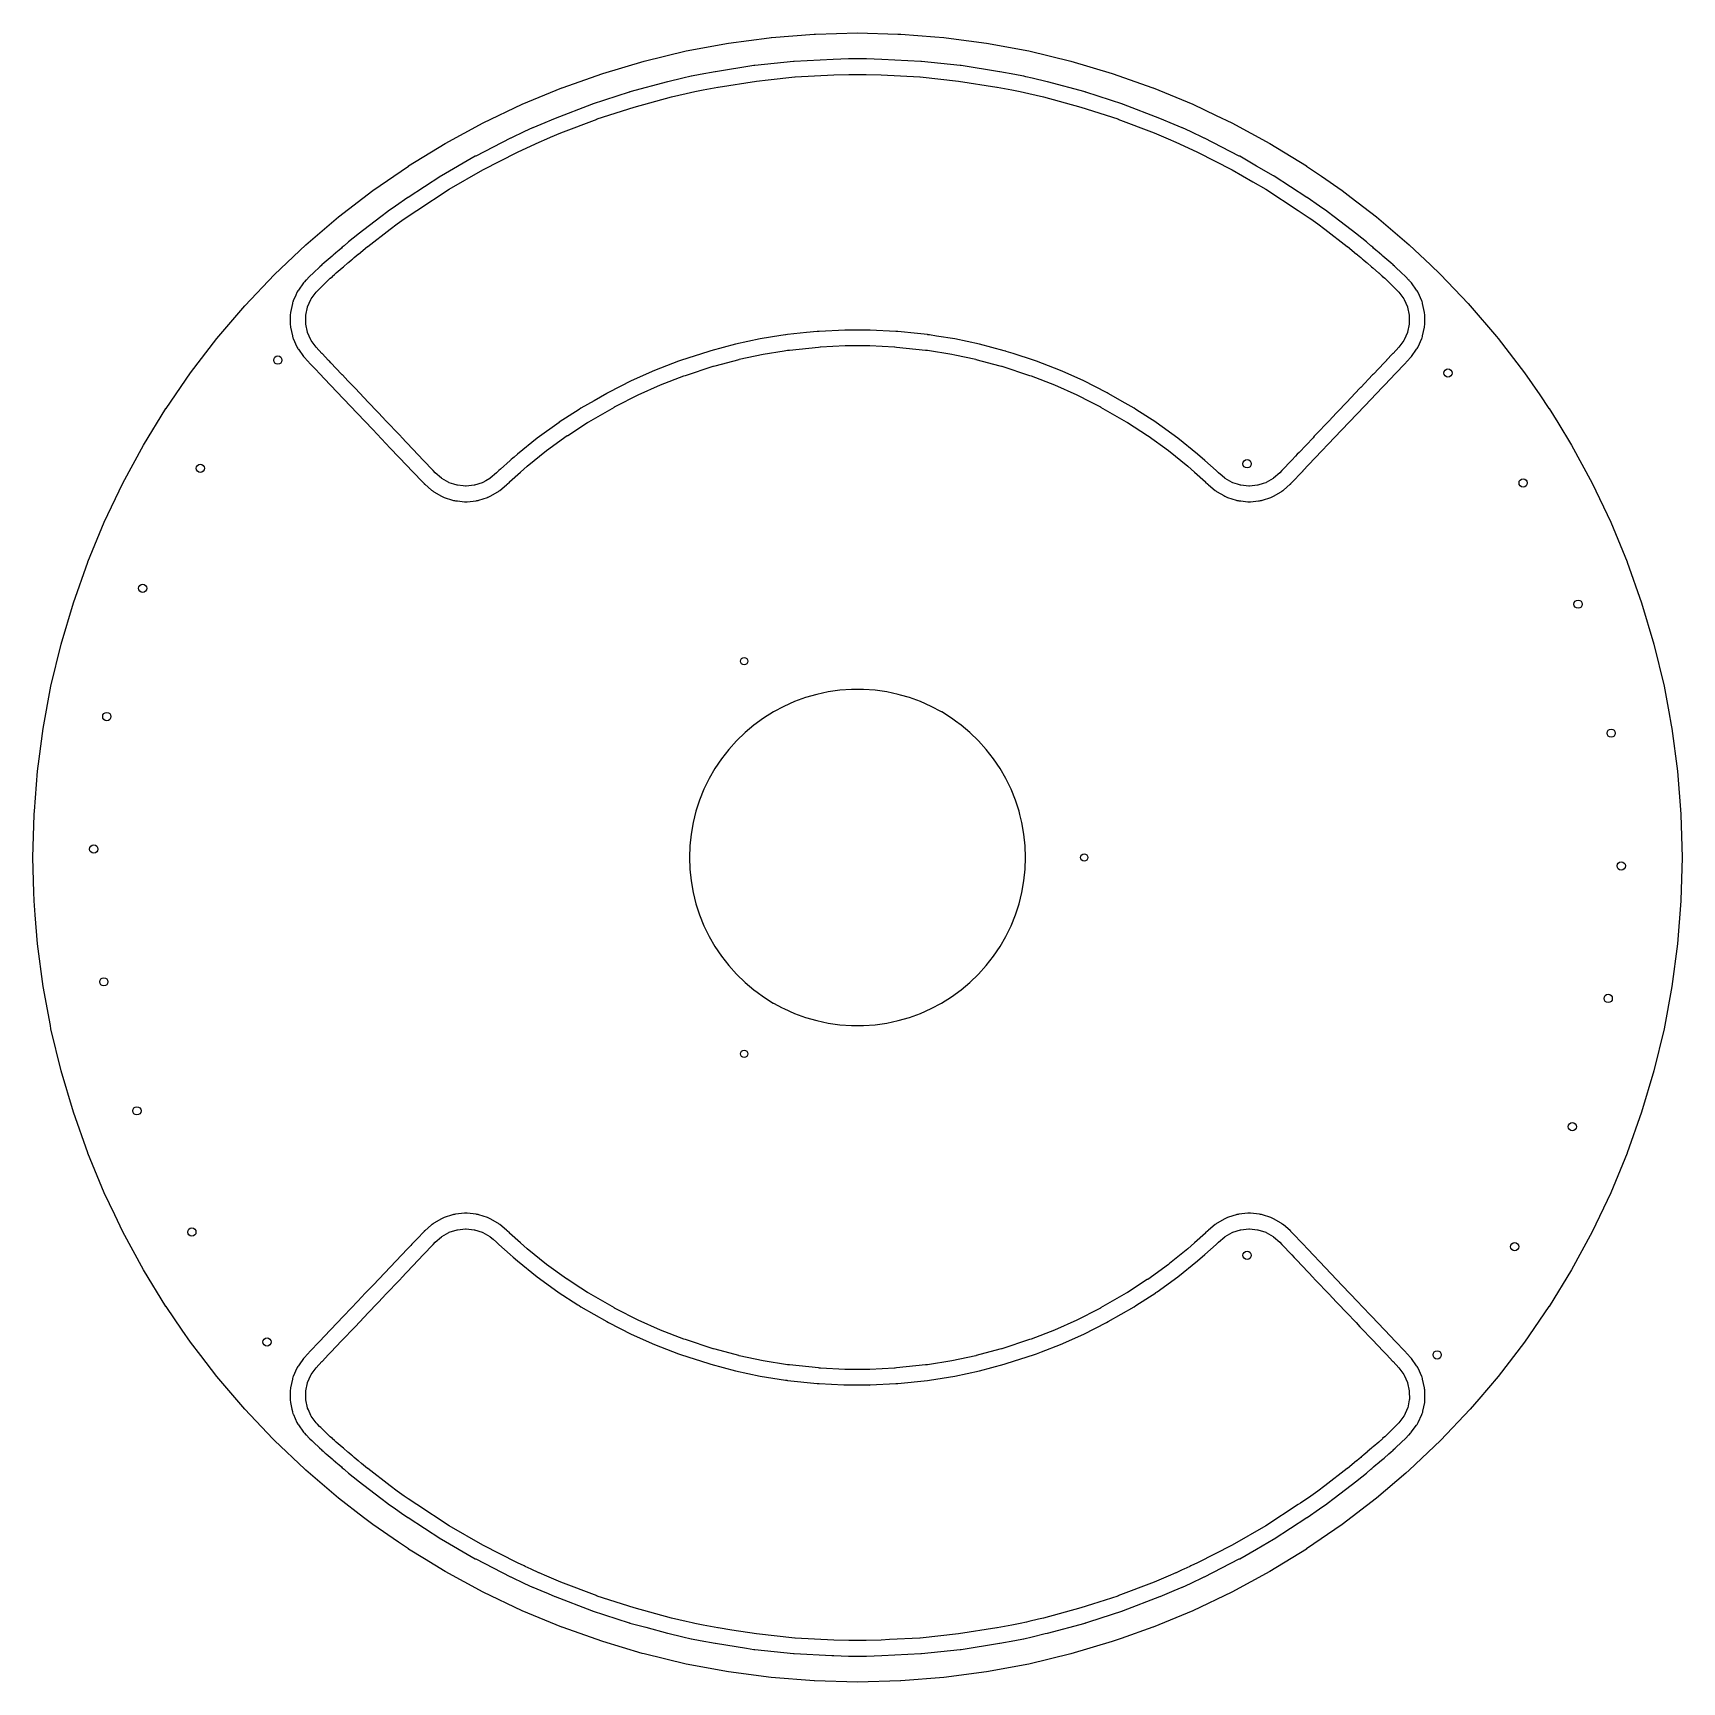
# Model space of a CAD drawing. Extents: x -1.57 to 1.57, y -1.57 to 1.57.
import ezdxf

# ---------------------------------------------------------------- set-up
doc = ezdxf.new("R2010")
doc.units = 0
doc.header["$MEASUREMENT"] = 0
doc.layers.add('BLACK', color=7, linetype='CONTINUOUS')

msp = doc.modelspace()

# ---------------------------------------------------------------- linework, layer by layer
at = {"layer": 'BLACK', "linetype": 'CONTINUOUS'}
for p, q in [((-0.0799, 1.5727), (0, 1.5748)), ((0, 1.5748), (0, 1.5748)), ((0, 1.5748), (0.0773, 1.5728)), ((-0.3274, 1.5404), (-0.2464, 1.5554)), ((-0.2464, 1.5554), (-0.2463, 1.5554)), ((-0.2463, 1.5554), (-0.1688, 1.5656)), ((-0.1688, 1.5656), (-0.1647, 1.5661)), ((-0.1647, 1.5661), (-0.1646, 1.5662)), ((-0.1646, 1.5662), (-0.1641, 1.5662)), ((-0.1641, 1.5662), (-0.0825, 1.5726)), ((-0.0825, 1.5726), (-0.0824, 1.5726)), ((-0.0824, 1.5726), (-0.0799, 1.5727)), ((0.0773, 1.5728), (0.0824, 1.5726)), ((0.0824, 1.5726), (0.0825, 1.5726)), ((0.0825, 1.5726), (0.148, 1.5675)), ((0.148, 1.5675), (0.1646, 1.5662)), ((0.1646, 1.5662), (0.1647, 1.5661)), ((0.1647, 1.5661), (0.1786, 1.5643)), ((0.1786, 1.5643), (0.2463, 1.5554)), ((0.2463, 1.5554), (0.2464, 1.5554)), ((0.2464, 1.5554), (0.3274, 1.5404)), ((-0.4866, 1.4977), (-0.4076, 1.5211)), ((-0.4076, 1.5211), (-0.4075, 1.5211)), ((-0.4075, 1.5211), (-0.3275, 1.5404)), ((-0.3275, 1.5404), (-0.3274, 1.5404)), ((-0.1977, 1.5124), (-0.2712, 1.5008)), ((-0.1973, 1.5125), (-0.1977, 1.5124)), ((-0.1968, 1.5126), (-0.1973, 1.5125)), ((-0.1964, 1.5126), (-0.1968, 1.5126)), ((-0.1224, 1.5204), (-0.1964, 1.5126)), ((-0.122, 1.5204), (-0.1224, 1.5204)), ((-0.1215, 1.5205), (-0.122, 1.5204)), ((-0.1211, 1.5205), (-0.1215, 1.5205)), ((-0.0467, 1.5244), (-0.1211, 1.5205)), ((-0.0463, 1.5244), (-0.0467, 1.5244)), ((-0.017, 1.5252), (-0.0463, 1.5244)), ((-0.0002, 1.5254), (-0.017, 1.5252)), ((-0.017, 1.5252), (-0.017, 1.5252)), ((-0.017, 1.5252), (-0.017, 1.5252)), ((0.0002, 1.5254), (-0.0002, 1.5254)), ((0.0091, 1.5253), (0.0002, 1.5254)), ((0.017, 1.5252), (0.0091, 1.5253)), ((0.0463, 1.5244), (0.017, 1.5252)), ((0.017, 1.5252), (0.017, 1.5252)), ((0.017, 1.5252), (0.017, 1.5252)), ((0.0467, 1.5244), (0.0463, 1.5244)), ((0.0463, 1.5244), (0.0463, 1.5244)), ((0.1211, 1.5205), (0.0467, 1.5244)), ((0.0467, 1.5244), (0.0467, 1.5244)), ((0.0467, 1.5244), (0.0467, 1.5244)), ((0.1215, 1.5205), (0.1211, 1.5205)), ((0.122, 1.5204), (0.1215, 1.5205)), ((0.1224, 1.5204), (0.122, 1.5204)), ((0.1964, 1.5126), (0.1224, 1.5204)), ((0.1968, 1.5125), (0.1964, 1.5126)), ((0.1973, 1.5125), (0.1968, 1.5125)), ((0.1977, 1.5124), (0.1973, 1.5125)), ((0.2713, 1.5008), (0.1977, 1.5124)), ((0.3274, 1.5404), (0.3275, 1.5404)), ((0.3275, 1.5404), (0.4075, 1.5211)), ((0.4075, 1.5211), (0.4076, 1.5211)), ((0.4076, 1.5211), (0.4866, 1.4977)), ((-0.5643, 1.4702), (-0.4867, 1.4977)), ((-0.4867, 1.4977), (-0.4866, 1.4977)), ((-0.3626, 1.4813), (-0.4346, 1.4621)), ((-0.3622, 1.4815), (-0.3626, 1.4813)), ((-0.3338, 1.4883), (-0.3622, 1.4815)), ((-0.3174, 1.492), (-0.3338, 1.4883)), ((-0.3169, 1.4921), (-0.3174, 1.492)), ((-0.3004, 1.4954), (-0.3169, 1.4921)), ((-0.2717, 1.5007), (-0.3004, 1.4954)), ((-0.2716, 1.5007), (-0.2717, 1.5007)), ((-0.2717, 1.5007), (-0.2717, 1.5007)), ((-0.2717, 1.5007), (-0.2717, 1.5007)), ((-0.2712, 1.5008), (-0.2716, 1.5007)), ((-0.2664, 1.4714), (-0.1932, 1.483)), ((-0.1932, 1.483), (-0.1931, 1.483)), ((-0.1931, 1.483), (-0.1704, 1.4854)), ((-0.1704, 1.4854), (-0.1194, 1.4908)), ((-0.1194, 1.4908), (-0.1193, 1.4908)), ((-0.1193, 1.4908), (-0.0453, 1.4947)), ((-0.0453, 1.4947), (-0.0165, 1.4954)), ((-0.0453, 1.4947), (-0.0453, 1.4947)), ((-0.0165, 1.4954), (-0.0089, 1.4955)), ((-0.0089, 1.4955), (0, 1.4956)), ((0, 1.4956), (0, 1.4956)), ((0, 1.4956), (0.0087, 1.4955)), ((0.0087, 1.4955), (0.0165, 1.4954)), ((0.0165, 1.4954), (0.0453, 1.4947)), ((0.0453, 1.4947), (0.0453, 1.4947)), ((0.0453, 1.4947), (0.1193, 1.4908)), ((0.1193, 1.4908), (0.1194, 1.4908)), ((0.1194, 1.4908), (0.1931, 1.483)), ((0.1931, 1.483), (0.1932, 1.483)), ((0.1932, 1.483), (0.2664, 1.4714)), ((0.2717, 1.5007), (0.2713, 1.5008)), ((0.3004, 1.4954), (0.2717, 1.5007)), ((0.3169, 1.4921), (0.3004, 1.4954)), ((0.317, 1.4921), (0.3169, 1.4921)), ((0.3174, 1.492), (0.317, 1.4921)), ((0.3214, 1.4911), (0.3174, 1.492)), ((0.3338, 1.4883), (0.3214, 1.4911)), ((0.3622, 1.4815), (0.3338, 1.4883)), ((0.3626, 1.4813), (0.3622, 1.4815)), ((0.4346, 1.4621), (0.3626, 1.4813)), ((0.4866, 1.4977), (0.4867, 1.4977)), ((0.4867, 1.4977), (0.5643, 1.4702)), ((-0.6405, 1.4386), (-0.5644, 1.4702)), ((-0.5644, 1.4702), (-0.5643, 1.4702)), ((-0.4358, 1.4617), (-0.5066, 1.4387)), ((-0.4354, 1.4618), (-0.4358, 1.4617)), ((-0.4349, 1.462), (-0.4354, 1.4618)), ((-0.4346, 1.4621), (-0.4349, 1.462)), ((-0.4267, 1.4334), (-0.3551, 1.4526)), ((-0.3551, 1.4526), (-0.327, 1.4593)), ((-0.3551, 1.4526), (-0.3551, 1.4526)), ((-0.327, 1.4593), (-0.311, 1.4629)), ((-0.311, 1.4629), (-0.3109, 1.4629)), ((-0.3109, 1.4629), (-0.2948, 1.4662)), ((-0.2948, 1.4662), (-0.2665, 1.4714)), ((-0.2665, 1.4714), (-0.2664, 1.4714)), ((0.2664, 1.4714), (0.2665, 1.4714)), ((0.2665, 1.4714), (0.2948, 1.4662)), ((0.2948, 1.4662), (0.3109, 1.4629)), ((0.3109, 1.4629), (0.311, 1.4629)), ((0.311, 1.4629), (0.327, 1.4593)), ((0.327, 1.4593), (0.3551, 1.4526)), ((0.3551, 1.4526), (0.3551, 1.4526)), ((0.3551, 1.4526), (0.4267, 1.4334)), ((0.4349, 1.462), (0.4346, 1.4621)), ((0.4354, 1.4618), (0.4349, 1.462)), ((0.4357, 1.4617), (0.4354, 1.4618)), ((0.4358, 1.4617), (0.4357, 1.4617)), ((0.5066, 1.4387), (0.4358, 1.4617)), ((0.5643, 1.4702), (0.5644, 1.4702)), ((0.5644, 1.4702), (0.6405, 1.4386)), ((-0.7149, 1.4032), (-0.6406, 1.4386)), ((-0.6406, 1.4386), (-0.6405, 1.4386)), ((-0.5078, 1.4383), (-0.5773, 1.4116)), ((-0.5074, 1.4384), (-0.5078, 1.4383)), ((-0.507, 1.4386), (-0.5074, 1.4384)), ((-0.5066, 1.4387), (-0.507, 1.4386)), ((-0.4972, 1.4105), (-0.4268, 1.4334)), ((-0.4268, 1.4334), (-0.4267, 1.4334)), ((0.4267, 1.4334), (0.4268, 1.4334)), ((0.4268, 1.4334), (0.4972, 1.4105)), ((0.507, 1.4386), (0.5066, 1.4387)), ((0.5066, 1.4387), (0.5066, 1.4387)), ((0.5072, 1.4385), (0.507, 1.4386)), ((0.5074, 1.4384), (0.5072, 1.4385)), ((0.5076, 1.4384), (0.5074, 1.4384)), ((0.5078, 1.4383), (0.5076, 1.4384)), ((0.5773, 1.4116), (0.5078, 1.4383)), ((0.6405, 1.4386), (0.6406, 1.4386)), ((0.6406, 1.4386), (0.6853, 1.4173)), ((-0.7873, 1.3638), (-0.715, 1.4031)), ((-0.715, 1.4031), (-0.7149, 1.4032)), ((-0.6359, 1.3864), (-0.6623, 1.3738)), ((-0.6206, 1.3934), (-0.6359, 1.3864)), ((-0.6202, 1.3936), (-0.6206, 1.3934)), ((-0.6048, 1.4002), (-0.6202, 1.3936)), ((-0.5777, 1.4114), (-0.6048, 1.4002)), ((-0.5773, 1.4116), (-0.5777, 1.4114)), ((-0.5665, 1.3839), (-0.4973, 1.4104)), ((-0.4973, 1.4104), (-0.4972, 1.4105)), ((0.4972, 1.4105), (0.4973, 1.4104)), ((0.4973, 1.4104), (0.5665, 1.3839)), ((0.5777, 1.4114), (0.5773, 1.4116)), ((0.6048, 1.4002), (0.5777, 1.4114)), ((0.6202, 1.3936), (0.6048, 1.4002)), ((0.6048, 1.4002), (0.6048, 1.4002)), ((0.6048, 1.4002), (0.6048, 1.4002)), ((0.6206, 1.3934), (0.6202, 1.3936)), ((0.6202, 1.3936), (0.6202, 1.3936)), ((0.6202, 1.3936), (0.6202, 1.3936)), ((0.6359, 1.3864), (0.6206, 1.3934)), ((0.6623, 1.3738), (0.6359, 1.3864)), ((0.6359, 1.3864), (0.6359, 1.3864)), ((0.6359, 1.3864), (0.6359, 1.3864)), ((0.6853, 1.4173), (0.7149, 1.4032)), ((0.7149, 1.4032), (0.715, 1.4031)), ((0.715, 1.4031), (0.7873, 1.3638)), ((-0.8576, 1.3208), (-0.7874, 1.3638)), ((-0.7874, 1.3638), (-0.7873, 1.3638)), ((-0.6627, 1.3736), (-0.7291, 1.3398)), ((-0.6623, 1.3738), (-0.6627, 1.3736)), ((-0.6493, 1.347), (-0.6233, 1.3594)), ((-0.6233, 1.3594), (-0.6083, 1.3663)), ((-0.6083, 1.3663), (-0.5932, 1.3728)), ((-0.6083, 1.3663), (-0.6083, 1.3663)), ((-0.5932, 1.3728), (-0.5862, 1.3758)), ((-0.5862, 1.3758), (-0.5666, 1.3839)), ((-0.5666, 1.3839), (-0.5665, 1.3839)), ((0.5665, 1.3839), (0.5666, 1.3839)), ((0.5666, 1.3839), (0.5932, 1.3728)), ((0.5932, 1.3728), (0.6083, 1.3663)), ((0.6083, 1.3663), (0.6083, 1.3663)), ((0.6083, 1.3663), (0.6233, 1.3594)), ((0.6233, 1.3594), (0.6493, 1.347)), ((0.6627, 1.3736), (0.6623, 1.3738)), ((0.6623, 1.3738), (0.6623, 1.3738)), ((0.6623, 1.3738), (0.6623, 1.3738)), ((0.7291, 1.3398), (0.6627, 1.3736)), ((0.7873, 1.3638), (0.7874, 1.3638)), ((0.7874, 1.3638), (0.8576, 1.3208)), ((-0.7302, 1.3392), (-0.7947, 1.3019)), ((-0.7298, 1.3394), (-0.7302, 1.3392)), ((-0.7294, 1.3396), (-0.7298, 1.3394)), ((-0.7291, 1.3398), (-0.7294, 1.3396)), ((-0.7154, 1.3134), (-0.6494, 1.347)), ((-0.6494, 1.347), (-0.6493, 1.347)), ((0.6493, 1.347), (0.6494, 1.347)), ((0.6494, 1.347), (0.7154, 1.3134)), ((0.7294, 1.3396), (0.7291, 1.3398)), ((0.7298, 1.3394), (0.7294, 1.3396)), ((0.7294, 1.3396), (0.7294, 1.3396)), ((0.7302, 1.3392), (0.7298, 1.3394)), ((0.7621, 1.3207), (0.7302, 1.3392)), ((-0.9256, 1.2741), (-0.8577, 1.3207)), ((-0.7957, 1.3013), (-0.8582, 1.2607)), ((-0.8577, 1.3207), (-0.8576, 1.3208)), ((-0.7954, 1.3015), (-0.7957, 1.3013)), ((-0.795, 1.3017), (-0.7954, 1.3015)), ((-0.7947, 1.3019), (-0.795, 1.3017)), ((-0.7796, 1.2763), (-0.7155, 1.3133)), ((-0.7155, 1.3133), (-0.7154, 1.3134)), ((0.7154, 1.3134), (0.7155, 1.3133)), ((0.7155, 1.3133), (0.7548, 1.2906)), ((0.7947, 1.3019), (0.7621, 1.3207)), ((0.795, 1.3017), (0.7947, 1.3019)), ((0.7954, 1.3015), (0.795, 1.3017)), ((0.795, 1.3017), (0.795, 1.3017)), ((0.795, 1.3017), (0.795, 1.3017)), ((0.7957, 1.3013), (0.7954, 1.3015)), ((0.7954, 1.3015), (0.7954, 1.3015)), ((0.7954, 1.3015), (0.7954, 1.3015)), ((0.8582, 1.2607), (0.7957, 1.3013)), ((0.7957, 1.3013), (0.7957, 1.3013)), ((0.7957, 1.3013), (0.7957, 1.3013)), ((0.8576, 1.3208), (0.8577, 1.3207)), ((0.8577, 1.3207), (0.886, 1.3013)), ((0.886, 1.3013), (0.9256, 1.2741)), ((-0.991, 1.2239), (-0.9257, 1.274)), ((-0.9257, 1.274), (-0.9256, 1.2741)), ((-0.8586, 1.2605), (-0.8827, 1.2439)), ((-0.8582, 1.2607), (-0.8586, 1.2605)), ((-0.8419, 1.2359), (-0.7797, 1.2762)), ((-0.7797, 1.2762), (-0.7796, 1.2763)), ((0.7548, 1.2906), (0.7796, 1.2763)), ((0.7796, 1.2763), (0.7796, 1.2763)), ((0.7796, 1.2763), (0.7797, 1.2762)), ((0.7797, 1.2762), (0.8419, 1.2359)), ((0.8586, 1.2605), (0.8582, 1.2607)), ((0.8827, 1.2439), (0.8586, 1.2605)), ((0.9256, 1.2741), (0.9257, 1.274)), ((0.9257, 1.274), (0.943, 1.2607)), ((0.943, 1.2607), (0.991, 1.2239)), ((-0.8968, 1.2339), (-0.9103, 1.2239)), ((-0.8964, 1.2342), (-0.8968, 1.2339)), ((-0.8827, 1.2439), (-0.8964, 1.2342)), ((-0.8657, 1.2195), (-0.8419, 1.2358)), ((-0.8419, 1.2358), (-0.8419, 1.2359)), ((0.8419, 1.2359), (0.8419, 1.2358)), ((0.8419, 1.2358), (0.8626, 1.2216)), ((0.8964, 1.2342), (0.8827, 1.2439)), ((0.8968, 1.2339), (0.8964, 1.2342)), ((0.8964, 1.2342), (0.8964, 1.2342)), ((0.8964, 1.2342), (0.8964, 1.2342)), ((0.9102, 1.2239), (0.8968, 1.2339)), ((-1.0537, 1.1703), (-0.9911, 1.2238)), ((-0.9911, 1.2238), (-0.991, 1.2239)), ((-0.9103, 1.2239), (-0.9538, 1.1904)), ((-0.9355, 1.167), (-0.8923, 1.2001)), ((-0.8923, 1.2001), (-0.8791, 1.21)), ((-0.8791, 1.21), (-0.8657, 1.2195)), ((-0.8791, 1.21), (-0.8791, 1.21)), ((0.8626, 1.2216), (0.8657, 1.2195)), ((0.8657, 1.2195), (0.8791, 1.21)), ((0.8791, 1.21), (0.8791, 1.21)), ((0.8791, 1.21), (0.8923, 1.2001)), ((0.8923, 1.2001), (0.9355, 1.167)), ((0.9538, 1.1904), (0.9102, 1.2239)), ((0.9102, 1.2239), (0.9102, 1.2239)), ((0.991, 1.2239), (0.9911, 1.2238)), ((0.9911, 1.2238), (1.0537, 1.1703)), ((-1.1135, 1.1136), (-1.0538, 1.1703)), ((-1.0538, 1.1703), (-1.0537, 1.1703)), ((-0.984, 1.1655), (-0.9857, 1.164)), ((-0.9823, 1.1669), (-0.984, 1.1655)), ((-0.9805, 1.1685), (-0.9823, 1.1669)), ((-0.9823, 1.1669), (-0.9823, 1.1669)), ((-0.9725, 1.1753), (-0.9805, 1.1685)), ((-0.9722, 1.1756), (-0.9725, 1.1753)), ((-0.9542, 1.1902), (-0.9722, 1.1756)), ((-0.9538, 1.1904), (-0.9542, 1.1902)), ((-0.9533, 1.1526), (-0.9356, 1.1669)), ((-0.9356, 1.1669), (-0.9355, 1.167)), ((0.9355, 1.167), (0.9356, 1.1669)), ((0.9356, 1.1669), (0.9533, 1.1526)), ((0.9542, 1.1902), (0.9538, 1.1904)), ((0.9722, 1.1756), (0.9542, 1.1902)), ((0.9542, 1.1902), (0.9542, 1.1902)), ((0.9725, 1.1753), (0.9722, 1.1756)), ((0.9805, 1.1685), (0.9725, 1.1753)), ((0.9822, 1.167), (0.9805, 1.1685)), ((0.9805, 1.1685), (0.9805, 1.1685)), ((0.9805, 1.1685), (0.9805, 1.1685)), ((0.984, 1.1655), (0.9822, 1.167)), ((0.9822, 1.167), (0.9822, 1.167)), ((0.9822, 1.167), (0.9822, 1.167)), ((0.9822, 1.167), (0.9822, 1.167)), ((0.9857, 1.1641), (0.984, 1.1655)), ((0.984, 1.1655), (0.984, 1.1655)), ((1.0537, 1.1703), (1.0538, 1.1703)), ((1.0538, 1.1703), (1.0942, 1.1319)), ((-1.0188, 1.1358), (-1.023, 1.1319)), ((-1.0185, 1.136), (-1.0188, 1.1358)), ((-1.0148, 1.1392), (-1.0185, 1.136)), ((-1.0035, 1.1488), (-1.0148, 1.1392)), ((-1.0148, 1.1392), (-1.0148, 1.1392)), ((-1.0148, 1.1392), (-1.0148, 1.1392)), ((-1.0014, 1.1507), (-1.0035, 1.1488)), ((-1.0035, 1.1488), (-1.0035, 1.1488)), ((-0.9927, 1.1581), (-1.0014, 1.1507)), ((-1.0014, 1.1507), (-1.0014, 1.1507)), ((-0.9909, 1.1596), (-0.9927, 1.1581)), ((-0.9927, 1.1581), (-0.9927, 1.1581)), ((-0.9857, 1.164), (-0.9909, 1.1596)), ((-0.982, 1.128), (-0.9733, 1.1355)), ((-0.9733, 1.1355), (-0.9716, 1.1369)), ((-0.9733, 1.1355), (-0.9733, 1.1355)), ((-0.9716, 1.1369), (-0.9664, 1.1414)), ((-0.9664, 1.1414), (-0.9646, 1.1429)), ((-0.9646, 1.1429), (-0.9629, 1.1444)), ((-0.9629, 1.1444), (-0.9612, 1.1459)), ((-0.9629, 1.1444), (-0.9629, 1.1444)), ((-0.9629, 1.1444), (-0.9629, 1.1444)), ((-0.9612, 1.1459), (-0.9534, 1.1525)), ((-0.9534, 1.1525), (-0.9533, 1.1526)), ((0.9533, 1.1526), (0.9534, 1.1525)), ((0.9534, 1.1525), (0.9548, 1.1513)), ((0.9548, 1.1513), (0.9579, 1.1486)), ((0.9579, 1.1486), (0.9612, 1.1459)), ((0.9612, 1.1459), (0.9612, 1.1459)), ((0.9612, 1.1459), (0.9629, 1.1444)), ((0.9629, 1.1444), (0.9629, 1.1444)), ((0.9629, 1.1444), (0.9629, 1.1444)), ((0.9629, 1.1444), (0.9646, 1.1429)), ((0.9646, 1.1429), (0.9664, 1.1414)), ((0.9664, 1.1414), (0.9664, 1.1414)), ((0.9664, 1.1414), (0.9716, 1.1369)), ((0.9716, 1.1369), (0.9716, 1.1369)), ((0.9716, 1.1369), (0.9716, 1.1369)), ((0.9716, 1.1369), (0.9716, 1.1369)), ((0.9716, 1.1369), (0.9733, 1.1355)), ((0.9733, 1.1355), (0.9733, 1.1355)), ((0.9733, 1.1355), (0.9733, 1.1355)), ((0.9733, 1.1355), (0.982, 1.128)), ((0.9857, 1.164), (0.9857, 1.1641)), ((0.9909, 1.1596), (0.9857, 1.164)), ((0.9927, 1.1581), (0.9909, 1.1596)), ((0.9909, 1.1596), (0.9909, 1.1596)), ((1.0014, 1.1507), (0.9927, 1.1581)), ((0.9927, 1.1581), (0.9927, 1.1581)), ((1.0035, 1.1488), (1.0014, 1.1507)), ((1.0014, 1.1507), (1.0014, 1.1507)), ((1.0148, 1.1392), (1.0035, 1.1488)), ((1.0185, 1.136), (1.0148, 1.1392)), ((1.0148, 1.1392), (1.0148, 1.1392)), ((1.0188, 1.1358), (1.0185, 1.136)), ((1.0185, 1.136), (1.0185, 1.136)), ((1.023, 1.1319), (1.0188, 1.1358)), ((1.0188, 1.1358), (1.0188, 1.1358)), ((-1.1703, 1.0538), (-1.1136, 1.1135)), ((-1.1136, 1.1135), (-1.1135, 1.1136)), ((-1.0535, 1.1024), (-1.0563, 1.0993)), ((-1.053, 1.1029), (-1.0535, 1.1024)), ((-1.0464, 1.1098), (-1.053, 1.1029)), ((-1.0459, 1.1102), (-1.0464, 1.1098)), ((-1.0398, 1.1161), (-1.0459, 1.1102)), ((-1.0392, 1.1166), (-1.0398, 1.1161)), ((-1.027, 1.1281), (-1.0392, 1.1166)), ((-1.0234, 1.1316), (-1.027, 1.1281)), ((-1.027, 1.1281), (-1.027, 1.1281)), ((-1.023, 1.1319), (-1.0234, 1.1316)), ((-1.0187, 1.0951), (-1.0069, 1.1063)), ((-1.0069, 1.1063), (-1.0066, 1.1066)), ((-1.0066, 1.1066), (-1.003, 1.1099)), ((-1.003, 1.11), (-0.999, 1.1135)), ((-1.003, 1.1099), (-1.003, 1.11)), ((-0.999, 1.1136), (-0.9954, 1.1166)), ((-0.999, 1.1135), (-0.999, 1.1136)), ((-0.9954, 1.1166), (-0.9842, 1.1262)), ((-0.9842, 1.1262), (-0.982, 1.128)), ((0.982, 1.128), (0.982, 1.128)), ((0.982, 1.128), (0.982, 1.128)), ((0.982, 1.128), (0.9842, 1.1262)), ((0.9842, 1.1262), (0.9951, 1.1168)), ((0.9951, 1.1168), (0.9952, 1.1168)), ((0.9952, 1.1168), (0.9954, 1.1166)), ((0.9954, 1.1166), (0.9954, 1.1166)), ((0.9954, 1.1166), (0.9954, 1.1166)), ((0.9954, 1.1166), (0.9976, 1.1147)), ((0.9976, 1.1147), (0.999, 1.1136)), ((0.999, 1.1136), (0.999, 1.1135)), ((0.999, 1.1135), (1.0009, 1.1118)), ((1.0009, 1.1118), (1.003, 1.11)), ((1.003, 1.11), (1.003, 1.1099)), ((1.003, 1.1099), (1.0069, 1.1063)), ((1.0069, 1.1063), (1.0187, 1.0951)), ((1.0234, 1.1316), (1.023, 1.1319)), ((1.0258, 1.1293), (1.0234, 1.1316)), ((1.0274, 1.1278), (1.0258, 1.1293)), ((1.0392, 1.1166), (1.0274, 1.1278)), ((1.0274, 1.1278), (1.0274, 1.1278)), ((1.0459, 1.1102), (1.0392, 1.1166)), ((1.0464, 1.1098), (1.0459, 1.1102)), ((1.053, 1.1029), (1.0464, 1.1098)), ((1.0535, 1.1024), (1.053, 1.1029)), ((1.053, 1.1029), (1.053, 1.1029)), ((1.0543, 1.1015), (1.0535, 1.1024)), ((1.0942, 1.1319), (1.1135, 1.1136)), ((1.1135, 1.1136), (1.1136, 1.1135)), ((1.1136, 1.1135), (1.1663, 1.0579)), ((-1.0727, 1.0742), (-1.0776, 1.0632)), ((-1.0707, 1.0788), (-1.0727, 1.0742)), ((-1.07, 1.0802), (-1.0707, 1.0788)), ((-1.0707, 1.0788), (-1.0707, 1.0788)), ((-1.0707, 1.0788), (-1.0707, 1.0788)), ((-1.0707, 1.0788), (-1.0707, 1.0788)), ((-1.0688, 1.0822), (-1.07, 1.0802)), ((-1.07, 1.0802), (-1.07, 1.0802)), ((-1.0679, 1.0836), (-1.0688, 1.0822)), ((-1.0579, 1.0973), (-1.0679, 1.0836)), ((-1.0679, 1.0836), (-1.0679, 1.0836)), ((-1.0575, 1.0979), (-1.0579, 1.0973)), ((-1.0568, 1.0987), (-1.0575, 1.0979)), ((-1.0563, 1.0993), (-1.0568, 1.0987)), ((-1.0568, 1.0987), (-1.0568, 1.0987)), ((-1.0563, 1.0993), (-1.0563, 1.0993)), ((-1.0434, 1.0667), (-1.0341, 1.0795)), ((-1.0341, 1.0795), (-1.034, 1.0797)), ((-1.034, 1.0797), (-1.0316, 1.0823)), ((-1.0316, 1.0823), (-1.0315, 1.0824)), ((-1.0315, 1.0824), (-1.0253, 1.0888)), ((-1.0253, 1.0888), (-1.0252, 1.0889)), ((-1.0252, 1.0889), (-1.0208, 1.0931)), ((-1.0208, 1.0931), (-1.0187, 1.0951)), ((1.0187, 1.0951), (1.0252, 1.0889)), ((1.0252, 1.0889), (1.0253, 1.0888)), ((1.0253, 1.0888), (1.0315, 1.0824)), ((1.0315, 1.0824), (1.0316, 1.0823)), ((1.0316, 1.0823), (1.0325, 1.0813)), ((1.0325, 1.0813), (1.034, 1.0797)), ((1.034, 1.0797), (1.0341, 1.0795)), ((1.0341, 1.0795), (1.0434, 1.0667)), ((1.0563, 1.0993), (1.0543, 1.1015)), ((1.0568, 1.0987), (1.0563, 1.0993)), ((1.0563, 1.0993), (1.0563, 1.0993)), ((1.0575, 1.0979), (1.0568, 1.0987)), ((1.0568, 1.0987), (1.0568, 1.0987)), ((1.0579, 1.0973), (1.0575, 1.0979)), ((1.0679, 1.0836), (1.0579, 1.0973)), ((1.0688, 1.0822), (1.0679, 1.0836)), ((1.0679, 1.0836), (1.0679, 1.0836)), ((1.07, 1.0802), (1.0688, 1.0822)), ((1.0707, 1.0788), (1.07, 1.0802)), ((1.0776, 1.0632), (1.0707, 1.0788)), ((-1.1856, 1.0358), (-1.1703, 1.0537)), ((-1.1703, 1.0537), (-1.1703, 1.0538)), ((-1.0831, 1.0397), (-1.0834, 1.0373)), ((-1.0829, 1.0412), (-1.0831, 1.0397)), ((-1.0793, 1.0579), (-1.0829, 1.0412)), ((-1.0789, 1.0595), (-1.0793, 1.0579)), ((-1.0793, 1.0579), (-1.0793, 1.0579)), ((-1.0782, 1.0617), (-1.0789, 1.0595)), ((-1.0789, 1.0595), (-1.0789, 1.0595)), ((-1.0789, 1.0595), (-1.0789, 1.0595)), ((-1.0789, 1.0595), (-1.0789, 1.0595)), ((-1.0781, 1.062), (-1.0782, 1.0617)), ((-1.0776, 1.0632), (-1.0781, 1.062)), ((-1.0536, 1.0358), (-1.0504, 1.051)), ((-1.0504, 1.051), (-1.0502, 1.0518)), ((-1.0502, 1.0518), (-1.0438, 1.066)), ((-1.0438, 1.066), (-1.0434, 1.0667)), ((-1.0438, 1.066), (-1.0438, 1.066)), ((1.0434, 1.0667), (1.0438, 1.066)), ((1.0438, 1.066), (1.0502, 1.0518)), ((1.0502, 1.0518), (1.0504, 1.051)), ((1.0504, 1.051), (1.0536, 1.0358)), ((1.0782, 1.0617), (1.0776, 1.0632)), ((1.0789, 1.0595), (1.0782, 1.0617)), ((1.0793, 1.0579), (1.0789, 1.0595)), ((1.0829, 1.0412), (1.0793, 1.0579)), ((1.0793, 1.0579), (1.0793, 1.0579)), ((1.0793, 1.0579), (1.0793, 1.0579)), ((1.0831, 1.0397), (1.0829, 1.0412)), ((1.0829, 1.0412), (1.0829, 1.0412)), ((1.0834, 1.0373), (1.0831, 1.0397)), ((1.0831, 1.0397), (1.0831, 1.0397)), ((1.1663, 1.0579), (1.1703, 1.0538)), ((1.1703, 1.0538), (1.1703, 1.0537)), ((1.1703, 1.0537), (1.2205, 0.995)), ((-1.2238, 0.9911), (-1.1856, 1.0358)), ((-1.0834, 1.0373), (-1.0835, 1.0358)), ((-1.0835, 1.0358), (-1.0835, 1.0358)), ((-1.0835, 1.0358), (-1.0835, 1.0187)), ((-1.0835, 1.0187), (-1.0835, 1.0187)), ((-1.0835, 1.0187), (-1.0834, 1.0171)), ((-1.0834, 1.0171), (-1.0834, 1.0171)), ((-1.0834, 1.0171), (-1.0831, 1.0147)), ((-1.0831, 1.0147), (-1.0831, 1.0147)), ((-1.0831, 1.0147), (-1.0829, 1.0132)), ((-1.0829, 1.0132), (-1.0829, 1.0132)), ((-1.0829, 1.0132), (-1.0793, 0.9965)), ((-1.0537, 1.035), (-1.0536, 1.0358)), ((-1.0537, 1.0194), (-1.0537, 1.035)), ((-1.0536, 1.0186), (-1.0537, 1.0194)), ((-1.0504, 1.0034), (-1.0536, 1.0186)), ((1.0536, 1.0186), (1.0504, 1.0034)), ((1.0536, 1.0358), (1.0537, 1.035)), ((1.0537, 1.0194), (1.0536, 1.0186)), ((1.0537, 1.035), (1.0537, 1.0194)), ((1.0793, 0.9965), (1.0829, 1.0132)), ((1.0829, 1.0132), (1.0831, 1.0147)), ((1.0831, 1.0147), (1.0834, 1.0171)), ((1.0835, 1.0361), (1.0834, 1.0373)), ((1.0834, 1.0373), (1.0834, 1.0373)), ((1.0834, 1.0171), (1.0835, 1.0187)), ((1.0835, 1.0358), (1.0835, 1.0361)), ((1.0835, 1.0187), (1.0835, 1.0358)), ((-1.274, 0.9257), (-1.2239, 0.991)), ((-1.2239, 0.991), (-1.2238, 0.9911)), ((-1.0793, 0.9965), (-1.0793, 0.9965)), ((-1.0793, 0.9965), (-1.0789, 0.995)), ((-1.0789, 0.995), (-1.0789, 0.995)), ((-1.0789, 0.995), (-1.0786, 0.9941)), ((-1.0786, 0.9941), (-1.0782, 0.9927)), ((-1.0782, 0.9927), (-1.0776, 0.9912)), ((-1.0776, 0.9912), (-1.0707, 0.9756)), ((-1.0502, 1.0026), (-1.0504, 1.0034)), ((-1.0438, 0.9884), (-1.0502, 1.0026)), ((-1.0434, 0.9877), (-1.0438, 0.9884)), ((-1.0341, 0.9749), (-1.0434, 0.9877)), ((-0.2332, 0.9804), (-0.2802, 0.9678)), ((-0.1857, 0.9905), (-0.2332, 0.9804)), ((-0.2332, 0.9804), (-0.2332, 0.9804)), ((-0.2332, 0.9804), (-0.2332, 0.9804)), ((-0.1467, 0.9967), (-0.1857, 0.9905)), ((-0.1376, 0.9981), (-0.1467, 0.9967)), ((-0.1371, 0.9982), (-0.1376, 0.9981)), ((-0.1336, 0.9986), (-0.1371, 0.9982)), ((-0.0973, 1.0025), (-0.1336, 0.9986)), ((-0.1336, 0.9986), (-0.1336, 0.9986)), ((-0.1336, 0.9986), (-0.1336, 0.9986)), ((-0.077, 1.0046), (-0.0973, 1.0025)), ((-0.0729, 1.0049), (-0.077, 1.0046)), ((-0.077, 1.0046), (-0.077, 1.0046)), ((-0.077, 1.0046), (-0.077, 1.0046)), ((-0.077, 1.0046), (-0.077, 1.0046)), ((-0.077, 1.0046), (-0.077, 1.0046)), ((-0.0243, 1.0074), (-0.0729, 1.0049)), ((-0.0729, 1.0049), (-0.0729, 1.0049)), ((-0.0709, 0.9752), (-0.0236, 0.9777)), ((0.0243, 1.0074), (-0.0243, 1.0074)), ((-0.0243, 1.0074), (-0.0243, 1.0074)), ((-0.0236, 0.9777), (-0.0235, 0.9777)), ((-0.0235, 0.9777), (0.0235, 0.9777)), ((0.0235, 0.9777), (0.0236, 0.9777)), ((0.0236, 0.9777), (0.0709, 0.9752)), ((0.0729, 1.0049), (0.0243, 1.0074)), ((0.0243, 1.0074), (0.0243, 1.0074)), ((0.0769, 1.0046), (0.0729, 1.0049)), ((0.0729, 1.0049), (0.0729, 1.0049)), ((0.077, 1.0046), (0.0769, 1.0046)), ((0.1146, 1.0006), (0.077, 1.0046)), ((0.077, 1.0046), (0.077, 1.0046)), ((0.077, 1.0046), (0.077, 1.0046)), ((0.1336, 0.9986), (0.1146, 1.0006)), ((0.1343, 0.9985), (0.1336, 0.9986)), ((0.1336, 0.9986), (0.1336, 0.9986)), ((0.1336, 0.9986), (0.1336, 0.9986)), ((0.1344, 0.9985), (0.1343, 0.9985)), ((0.1376, 0.9981), (0.1344, 0.9985)), ((0.1506, 0.996), (0.1376, 0.9981)), ((0.1376, 0.9981), (0.1376, 0.9981)), ((0.1376, 0.9981), (0.1376, 0.9981)), ((0.1856, 0.9905), (0.1506, 0.996)), ((0.1857, 0.9905), (0.1856, 0.9905)), ((0.2332, 0.9804), (0.1857, 0.9905)), ((0.1857, 0.9905), (0.1857, 0.9905)), ((0.1857, 0.9905), (0.1857, 0.9905)), ((0.1857, 0.9905), (0.1857, 0.9905)), ((0.2802, 0.9678), (0.2332, 0.9804)), ((0.2332, 0.9804), (0.2332, 0.9804)), ((0.2332, 0.9804), (0.2332, 0.9804)), ((1.0434, 0.9877), (1.0341, 0.9749)), ((1.0438, 0.9884), (1.0434, 0.9877)), ((1.0502, 1.0026), (1.0438, 0.9884)), ((1.0504, 1.0034), (1.0502, 1.0026)), ((1.0707, 0.9756), (1.0776, 0.9912)), ((1.0776, 0.9912), (1.0782, 0.9927)), ((1.0782, 0.9927), (1.0789, 0.995)), ((1.0782, 0.9927), (1.0782, 0.9927)), ((1.0782, 0.9927), (1.0782, 0.9927)), ((1.0789, 0.995), (1.0793, 0.9965)), ((1.0789, 0.995), (1.0789, 0.995)), ((1.0789, 0.995), (1.0789, 0.995)), ((1.2205, 0.995), (1.2238, 0.9911)), ((1.2238, 0.9911), (1.2239, 0.991)), ((1.2239, 0.991), (1.274, 0.9257)), ((-1.0707, 0.9756), (-1.0707, 0.9756)), ((-1.0707, 0.9756), (-1.07, 0.9742)), ((-1.07, 0.9742), (-1.07, 0.9742)), ((-1.07, 0.9742), (-1.0688, 0.9722)), ((-1.0688, 0.9722), (-1.0681, 0.9711)), ((-1.0681, 0.9711), (-1.0679, 0.9709)), ((-1.0679, 0.9709), (-1.0579, 0.9571)), ((-1.0579, 0.9571), (-1.0579, 0.9571)), ((-1.0579, 0.9571), (-1.0574, 0.9564)), ((-1.0574, 0.9564), (-1.0574, 0.9564)), ((-1.0574, 0.9564), (-1.0569, 0.9558)), ((-1.0569, 0.9558), (-1.0567, 0.9555)), ((-1.0567, 0.9555), (-1.0563, 0.9551)), ((-1.0563, 0.9551), (-1.0561, 0.9548)), ((-1.0561, 0.9548), (-1.0446, 0.9424)), ((-1.034, 0.9747), (-1.0341, 0.9749)), ((-1.0229, 0.9627), (-1.034, 0.9747)), ((-1.0225, 0.9623), (-1.0229, 0.9627)), ((-1.0229, 0.9627), (-1.0229, 0.9627)), ((-1.0103, 0.9495), (-1.0225, 0.9623)), ((-1.0099, 0.949), (-1.0103, 0.9495)), ((-1.0086, 0.9477), (-1.0099, 0.949)), ((-1.0061, 0.945), (-1.0086, 0.9477)), ((-0.9854, 0.9233), (-1.0061, 0.945)), ((-1.0061, 0.945), (-1.0061, 0.945)), ((-0.3421, 0.9477), (-0.3876, 0.9302)), ((-0.3383, 0.949), (-0.3421, 0.9477)), ((-0.3421, 0.9477), (-0.3421, 0.9477)), ((-0.2842, 0.9666), (-0.3383, 0.949)), ((-0.2802, 0.9678), (-0.2842, 0.9666)), ((-0.2802, 0.9678), (-0.2802, 0.9678)), ((-0.2802, 0.9678), (-0.2802, 0.9678)), ((-0.2721, 0.9392), (-0.2263, 0.9514)), ((-0.2263, 0.9515), (-0.1803, 0.9612)), ((-0.2263, 0.9514), (-0.2263, 0.9515)), ((-0.1803, 0.9612), (-0.1802, 0.9612)), ((-0.1802, 0.9612), (-0.1399, 0.9676)), ((-0.1399, 0.9676), (-0.1334, 0.9687)), ((-0.1334, 0.9687), (-0.1333, 0.9687)), ((-0.1333, 0.9687), (-0.1327, 0.9687)), ((-0.1327, 0.9687), (-0.1301, 0.9691)), ((-0.1301, 0.9691), (-0.13, 0.9691)), ((-0.13, 0.9691), (-0.0743, 0.975)), ((-0.0743, 0.975), (-0.071, 0.9752)), ((-0.0743, 0.975), (-0.0743, 0.975)), ((-0.071, 0.9752), (-0.0709, 0.9752)), ((0.0709, 0.9752), (0.071, 0.9752)), ((0.071, 0.9752), (0.0742, 0.975)), ((0.0742, 0.975), (0.0743, 0.975)), ((0.0743, 0.975), (0.13, 0.9691)), ((0.13, 0.9691), (0.1301, 0.9691)), ((0.1301, 0.9691), (0.1326, 0.9688)), ((0.1326, 0.9688), (0.1333, 0.9687)), ((0.1333, 0.9687), (0.1334, 0.9687)), ((0.1334, 0.9687), (0.1802, 0.9612)), ((0.1802, 0.9612), (0.1803, 0.9612)), ((0.1803, 0.9612), (0.1859, 0.96)), ((0.1859, 0.96), (0.2263, 0.9515)), ((0.2263, 0.9515), (0.2263, 0.9514)), ((0.2263, 0.9514), (0.2721, 0.9392)), ((0.2834, 0.9669), (0.2802, 0.9678)), ((0.2802, 0.9678), (0.2802, 0.9678)), ((0.2842, 0.9666), (0.2834, 0.9669)), ((0.2975, 0.9623), (0.2842, 0.9666)), ((0.3383, 0.949), (0.2975, 0.9623)), ((0.3421, 0.9477), (0.3383, 0.949)), ((0.3383, 0.949), (0.3383, 0.949)), ((0.3876, 0.9302), (0.3421, 0.9477)), ((0.3421, 0.9477), (0.3421, 0.9477)), ((1.0061, 0.945), (0.9854, 0.9233)), ((1.0088, 0.948), (1.0061, 0.945)), ((1.0061, 0.945), (1.0061, 0.945)), ((1.0103, 0.9495), (1.0088, 0.948)), ((1.0105, 0.9498), (1.0103, 0.9495)), ((1.011, 0.9502), (1.0105, 0.9498)), ((1.0213, 0.9611), (1.011, 0.9502)), ((1.0227, 0.9625), (1.0213, 0.9611)), ((1.0229, 0.9627), (1.0227, 0.9625)), ((1.034, 0.9747), (1.0229, 0.9627)), ((1.0341, 0.9749), (1.034, 0.9747)), ((1.0446, 0.9424), (1.0561, 0.9548)), ((1.0561, 0.9548), (1.0567, 0.9555)), ((1.0567, 0.9555), (1.0574, 0.9564)), ((1.0574, 0.9564), (1.0579, 0.9571)), ((1.0579, 0.9571), (1.0679, 0.9709)), ((1.0679, 0.9709), (1.0688, 0.9722)), ((1.0688, 0.9722), (1.07, 0.9742)), ((1.07, 0.9742), (1.0707, 0.9756)), ((-1.3207, 0.8577), (-1.2741, 0.9256)), ((-1.2741, 0.9256), (-1.274, 0.9257)), ((-1.0446, 0.9424), (-1.0348, 0.9321)), ((-1.0348, 0.9321), (-1.0276, 0.9246)), ((-1.0276, 0.9246), (-1.0274, 0.9244)), ((-1.0274, 0.9244), (-1.007, 0.9028)), ((-0.9841, 0.9219), (-0.9854, 0.9233)), ((-0.9854, 0.9233), (-0.9854, 0.9233)), ((-0.9838, 0.9216), (-0.9841, 0.9219)), ((-0.9732, 0.9105), (-0.9838, 0.9216)), ((-0.3876, 0.9302), (-0.432, 0.9105)), ((-0.3876, 0.9302), (-0.3876, 0.9302)), ((-0.3876, 0.9302), (-0.3876, 0.9302)), ((-0.3761, 0.9028), (-0.3319, 0.9198)), ((-0.3319, 0.9198), (-0.3318, 0.9198)), ((-0.3318, 0.9198), (-0.3287, 0.9209)), ((-0.3287, 0.9209), (-0.2754, 0.9382)), ((-0.3287, 0.9209), (-0.3287, 0.9209)), ((-0.2754, 0.9382), (-0.2753, 0.9382)), ((-0.2753, 0.9382), (-0.2722, 0.9392)), ((-0.2722, 0.9392), (-0.2721, 0.9392)), ((0.2721, 0.9392), (0.2722, 0.9392)), ((0.2722, 0.9392), (0.2752, 0.9383)), ((0.2752, 0.9383), (0.2753, 0.9382)), ((0.2753, 0.9382), (0.2754, 0.9382)), ((0.2754, 0.9382), (0.3287, 0.9209)), ((0.3287, 0.9209), (0.3287, 0.9209)), ((0.3287, 0.9209), (0.3318, 0.9198)), ((0.3318, 0.9198), (0.3319, 0.9198)), ((0.3319, 0.9198), (0.3761, 0.9028)), ((0.3964, 0.9263), (0.3876, 0.9302)), ((0.3876, 0.9302), (0.3876, 0.9302)), ((0.3876, 0.9302), (0.3876, 0.9302)), ((0.3876, 0.9302), (0.3876, 0.9302)), ((0.3876, 0.9302), (0.3876, 0.9302)), ((0.3876, 0.9302), (0.3876, 0.9302)), ((0.432, 0.9105), (0.3964, 0.9263)), ((0.9838, 0.9216), (0.9612, 0.8978)), ((0.9854, 0.9233), (0.9838, 0.9216)), ((1.007, 0.9028), (1.0276, 0.9246)), ((1.0276, 0.9246), (1.028, 0.9249)), ((1.0276, 0.9246), (1.0276, 0.9246)), ((1.028, 0.9249), (1.0446, 0.9424)), ((1.274, 0.9257), (1.2741, 0.9256)), ((1.2741, 0.9256), (1.3029, 0.8836)), ((-1.007, 0.9028), (-1.007, 0.9028)), ((-1.007, 0.9028), (-1.0058, 0.9016)), ((-1.0058, 0.9016), (-1.0057, 0.9014)), ((-1.0057, 0.9014), (-0.9824, 0.8769)), ((-0.9608, 0.8974), (-0.9732, 0.9105)), ((-0.9596, 0.8961), (-0.9608, 0.8974)), ((-0.9608, 0.8974), (-0.9608, 0.8974)), ((-0.9608, 0.8974), (-0.9608, 0.8974)), ((-0.9338, 0.8689), (-0.9596, 0.8961)), ((-0.4789, 0.8864), (-0.5032, 0.8724)), ((-0.4782, 0.8868), (-0.4789, 0.8864)), ((-0.4753, 0.8884), (-0.4782, 0.8868)), ((-0.432, 0.9105), (-0.4753, 0.8884)), ((-0.4614, 0.8621), (-0.4192, 0.8836)), ((-0.432, 0.9105), (-0.432, 0.9105)), ((-0.4192, 0.8836), (-0.4191, 0.8836)), ((-0.4191, 0.8836), (-0.3762, 0.9027)), ((-0.3762, 0.9027), (-0.3761, 0.9028)), ((0.3761, 0.9028), (0.3762, 0.9027)), ((0.3762, 0.9027), (0.4191, 0.8836)), ((0.4191, 0.8836), (0.4192, 0.8836)), ((0.4192, 0.8836), (0.4449, 0.8705)), ((0.4753, 0.8884), (0.432, 0.9105)), ((0.432, 0.9105), (0.432, 0.9105)), ((0.4771, 0.8874), (0.4753, 0.8884)), ((0.4789, 0.8864), (0.4771, 0.8874)), ((0.5114, 0.8677), (0.4789, 0.8864)), ((0.9596, 0.8961), (0.9338, 0.8689)), ((0.9608, 0.8974), (0.9596, 0.8961)), ((0.9596, 0.8961), (0.9596, 0.8961)), ((0.961, 0.8976), (0.9608, 0.8974)), ((0.9608, 0.8974), (0.9608, 0.8974)), ((0.9612, 0.8978), (0.961, 0.8976)), ((0.9824, 0.8769), (0.9887, 0.8836)), ((0.9887, 0.8836), (1.0053, 0.9011)), ((1.0053, 0.9011), (1.0057, 0.9014)), ((1.0057, 0.9014), (1.007, 0.9028)), ((1.3029, 0.8836), (1.3207, 0.8577)), ((-1.3638, 0.7874), (-1.3208, 0.8576)), ((-1.3208, 0.8576), (-1.3207, 0.8577)), ((-0.9824, 0.8769), (-0.9815, 0.8759)), ((-0.9815, 0.8759), (-0.9811, 0.8756)), ((-0.9811, 0.8756), (-0.9553, 0.8485)), ((-0.9326, 0.8677), (-0.9338, 0.8689)), ((-0.9338, 0.8689), (-0.9338, 0.8689)), ((-0.9043, 0.8379), (-0.9326, 0.8677)), ((-0.5317, 0.8558), (-0.5696, 0.8312)), ((-0.5282, 0.858), (-0.5317, 0.8558)), ((-0.5032, 0.8724), (-0.5282, 0.858)), ((-0.5282, 0.858), (-0.5282, 0.858)), ((-0.513, 0.8324), (-0.4644, 0.8604)), ((-0.4644, 0.8605), (-0.4615, 0.862)), ((-0.4644, 0.8604), (-0.4644, 0.8605)), ((-0.4615, 0.862), (-0.4614, 0.8621)), ((0.4449, 0.8705), (0.4614, 0.8621)), ((0.4614, 0.8621), (0.4615, 0.862)), ((0.4615, 0.862), (0.4644, 0.8605)), ((0.4644, 0.8605), (0.4644, 0.8605)), ((0.4644, 0.8605), (0.4644, 0.8604)), ((0.4644, 0.8604), (0.513, 0.8324)), ((0.5282, 0.858), (0.5114, 0.8677)), ((0.5317, 0.8558), (0.5282, 0.858)), ((0.5282, 0.858), (0.5282, 0.858)), ((0.5282, 0.858), (0.5282, 0.858)), ((0.5282, 0.858), (0.5282, 0.858)), ((0.5696, 0.8312), (0.5317, 0.8558)), ((0.9326, 0.8677), (0.9043, 0.8379)), ((0.9338, 0.8689), (0.9326, 0.8677)), ((0.9338, 0.8689), (0.9338, 0.8689)), ((0.9552, 0.8483), (0.9809, 0.8753)), ((0.9809, 0.8753), (0.9811, 0.8756)), ((0.9811, 0.8756), (0.9824, 0.8769)), ((0.9811, 0.8756), (0.9811, 0.8756)), ((1.3207, 0.8577), (1.3207, 0.8577)), ((1.3207, 0.8577), (1.3208, 0.8576)), ((1.3208, 0.8576), (1.3373, 0.8307)), ((-0.9553, 0.8485), (-0.9553, 0.8485)), ((-0.9553, 0.8485), (-0.9553, 0.8485)), ((-0.9553, 0.8485), (-0.9259, 0.8174)), ((-0.9031, 0.8367), (-0.9043, 0.8379)), ((-0.9043, 0.8379), (-0.9043, 0.8379)), ((-0.8725, 0.8045), (-0.9031, 0.8367)), ((-0.5701, 0.8311), (-0.6118, 0.8008)), ((-0.5696, 0.8312), (-0.5701, 0.8311)), ((-0.5534, 0.8063), (-0.5158, 0.8307)), ((-0.5158, 0.8307), (-0.513, 0.8324)), ((-0.5158, 0.8307), (-0.5158, 0.8307)), ((-0.513, 0.8324), (-0.513, 0.8324)), ((0.513, 0.8324), (0.513, 0.8324)), ((0.513, 0.8324), (0.5158, 0.8307)), ((0.5158, 0.8307), (0.5158, 0.8307)), ((0.5158, 0.8307), (0.554, 0.8059)), ((0.5703, 0.8309), (0.5696, 0.8312)), ((0.5704, 0.8309), (0.5703, 0.8309)), ((0.6118, 0.8008), (0.5704, 0.8309)), ((0.9031, 0.8367), (0.8725, 0.8045)), ((0.9043, 0.8379), (0.9031, 0.8367)), ((0.9247, 0.8162), (0.9541, 0.8472)), ((0.9541, 0.8472), (0.9552, 0.8483)), ((0.9541, 0.8472), (0.9541, 0.8472)), ((0.9552, 0.8483), (0.9552, 0.8483)), ((1.3373, 0.8307), (1.3638, 0.7874)), ((-1.3638, 0.7873), (-1.3638, 0.7874)), ((-0.9259, 0.8174), (-0.8923, 0.7821)), ((-0.8714, 0.8033), (-0.8725, 0.8045)), ((-0.8725, 0.8045), (-0.8725, 0.8045)), ((-0.8385, 0.7686), (-0.8714, 0.8033)), ((-0.6118, 0.8008), (-0.6496, 0.7701)), ((-0.6118, 0.8008), (-0.6118, 0.8008)), ((-0.5937, 0.7772), (-0.5544, 0.8057)), ((-0.5544, 0.8057), (-0.5539, 0.806)), ((-0.5539, 0.806), (-0.5534, 0.8063)), ((0.554, 0.8059), (0.5543, 0.8057)), ((0.5543, 0.8057), (0.5548, 0.8054)), ((0.5548, 0.8054), (0.555, 0.8053)), ((0.555, 0.8053), (0.5937, 0.7772)), ((0.6496, 0.7701), (0.6118, 0.8008)), ((0.6118, 0.8008), (0.6118, 0.8008)), ((0.87, 0.8018), (0.8434, 0.7738)), ((0.8615, 0.7497), (0.9247, 0.8162)), ((0.8725, 0.8045), (0.87, 0.8018)), ((0.8725, 0.8045), (0.8725, 0.8045)), ((1.3638, 0.7874), (1.3638, 0.7873)), ((-1.4031, 0.715), (-1.3638, 0.7873)), ((-0.8923, 0.7821), (-0.8923, 0.7821)), ((-0.8923, 0.7821), (-0.86, 0.7481)), ((-0.8293, 0.759), (-0.8385, 0.7686)), ((-0.8103, 0.739), (-0.8293, 0.759)), ((-0.8293, 0.759), (-0.8293, 0.759)), ((-0.6634, 0.7584), (-0.6821, 0.7416)), ((-0.6627, 0.759), (-0.6634, 0.7584)), ((-0.6614, 0.7601), (-0.6627, 0.759)), ((-0.6581, 0.7629), (-0.6614, 0.7601)), ((-0.656, 0.7647), (-0.6581, 0.7629)), ((-0.6496, 0.7701), (-0.656, 0.7647)), ((-0.6306, 0.7473), (-0.5938, 0.7771)), ((-0.5938, 0.7771), (-0.5937, 0.7772)), ((0.5937, 0.7772), (0.5938, 0.7771)), ((0.5938, 0.7771), (0.6306, 0.7473)), ((0.6634, 0.7584), (0.6496, 0.7701)), ((0.6849, 0.739), (0.6634, 0.7584)), ((0.6634, 0.7584), (0.6634, 0.7584)), ((0.6634, 0.7584), (0.6634, 0.7584)), ((0.6634, 0.7584), (0.6634, 0.7584)), ((0.8293, 0.759), (0.8103, 0.739)), ((0.8366, 0.7667), (0.8293, 0.759)), ((0.8293, 0.759), (0.8293, 0.759)), ((0.8399, 0.7701), (0.8366, 0.7667)), ((0.8434, 0.7738), (0.8399, 0.7701)), ((0.8399, 0.7701), (0.8399, 0.7701)), ((1.3638, 0.7873), (1.4031, 0.715)), ((-0.86, 0.7481), (-0.8509, 0.7385)), ((-0.8509, 0.7385), (-0.8284, 0.7149)), ((-0.8066, 0.735), (-0.8103, 0.739)), ((-0.8103, 0.739), (-0.8103, 0.739)), ((-0.8064, 0.7349), (-0.8066, 0.735)), ((-0.7945, 0.7244), (-0.8064, 0.7349)), ((-0.7938, 0.724), (-0.7945, 0.7244)), ((-0.6895, 0.7346), (-0.7019, 0.7244)), ((-0.6894, 0.7347), (-0.6895, 0.7346)), ((-0.6849, 0.739), (-0.6894, 0.7347)), ((-0.6821, 0.7416), (-0.6849, 0.739)), ((-0.6647, 0.7172), (-0.6438, 0.736)), ((-0.6438, 0.736), (-0.6437, 0.7361)), ((-0.6437, 0.7361), (-0.6306, 0.7473)), ((-0.6306, 0.7473), (-0.6306, 0.7473)), ((0.6306, 0.7473), (0.6306, 0.7473)), ((0.6306, 0.7473), (0.6437, 0.7361)), ((0.6437, 0.7361), (0.6438, 0.736)), ((0.6438, 0.736), (0.6647, 0.7172)), ((0.6894, 0.7347), (0.6849, 0.739)), ((0.6849, 0.739), (0.6849, 0.739)), ((0.6849, 0.739), (0.6849, 0.739)), ((0.6895, 0.7346), (0.6894, 0.7347)), ((0.6967, 0.7287), (0.6895, 0.7346)), ((0.7019, 0.7244), (0.6967, 0.7287)), ((0.7945, 0.7244), (0.7938, 0.724)), ((0.8064, 0.7349), (0.7945, 0.7244)), ((0.8066, 0.735), (0.8064, 0.7349)), ((0.8103, 0.739), (0.8066, 0.735)), ((0.8103, 0.739), (0.8103, 0.739)), ((0.8279, 0.7143), (0.8509, 0.7385)), ((0.8509, 0.7385), (0.8513, 0.739)), ((0.8509, 0.7385), (0.8509, 0.7385)), ((0.8513, 0.739), (0.8615, 0.7497)), ((-1.4386, 0.6406), (-1.4032, 0.7149)), ((-1.4032, 0.7149), (-1.4031, 0.715)), ((-0.8284, 0.7149), (-0.8279, 0.7143)), ((-0.8279, 0.7143), (-0.8274, 0.7138)), ((-0.8274, 0.7138), (-0.8268, 0.7132)), ((-0.8268, 0.7132), (-0.8268, 0.7132)), ((-0.8268, 0.7132), (-0.8263, 0.7128)), ((-0.8263, 0.7128), (-0.8135, 0.7016)), ((-0.8135, 0.7016), (-0.8135, 0.7016)), ((-0.8135, 0.7016), (-0.8124, 0.7007)), ((-0.8124, 0.7007), (-0.8124, 0.7007)), ((-0.8124, 0.7007), (-0.8119, 0.7003)), ((-0.8119, 0.7003), (-0.8106, 0.6994)), ((-0.8106, 0.6994), (-0.81, 0.699)), ((-0.81, 0.699), (-0.8093, 0.6986)), ((-0.8093, 0.6986), (-0.7946, 0.69)), ((-0.7804, 0.7162), (-0.7938, 0.724)), ((-0.7796, 0.7159), (-0.7804, 0.7162)), ((-0.7707, 0.713), (-0.7796, 0.7159)), ((-0.7648, 0.7111), (-0.7707, 0.713)), ((-0.764, 0.7109), (-0.7648, 0.7111)), ((-0.7533, 0.7098), (-0.764, 0.7109)), ((-0.7486, 0.7093), (-0.7533, 0.7098)), ((-0.7477, 0.7093), (-0.7486, 0.7093)), ((-0.7423, 0.7098), (-0.7477, 0.7093)), ((-0.7323, 0.7109), (-0.7423, 0.7098)), ((-0.7315, 0.7111), (-0.7323, 0.7109)), ((-0.7167, 0.7159), (-0.7315, 0.7111)), ((-0.7159, 0.7162), (-0.7167, 0.7159)), ((-0.7098, 0.7197), (-0.7159, 0.7162)), ((-0.7024, 0.724), (-0.7098, 0.7197)), ((-0.7019, 0.7244), (-0.7024, 0.724)), ((-0.7017, 0.69), (-0.687, 0.6986)), ((-0.687, 0.6986), (-0.6859, 0.6992)), ((-0.6859, 0.6992), (-0.6843, 0.7003)), ((-0.6843, 0.7003), (-0.6833, 0.7011)), ((-0.6833, 0.7011), (-0.6703, 0.7119)), ((-0.6703, 0.7119), (-0.67, 0.7122)), ((-0.67, 0.7122), (-0.6695, 0.7126)), ((-0.6695, 0.7126), (-0.6691, 0.713)), ((-0.6691, 0.713), (-0.6648, 0.7171)), ((-0.6648, 0.7171), (-0.6647, 0.7172)), ((0.6647, 0.7172), (0.6648, 0.7171)), ((0.6648, 0.7171), (0.6689, 0.7132)), ((0.6689, 0.7132), (0.6691, 0.713)), ((0.6691, 0.713), (0.6695, 0.7126)), ((0.6695, 0.7126), (0.67, 0.7122)), ((0.67, 0.7122), (0.67, 0.7122)), ((0.67, 0.7122), (0.67, 0.7122)), ((0.67, 0.7122), (0.6703, 0.7119)), ((0.6703, 0.7119), (0.6703, 0.7119)), ((0.6703, 0.7119), (0.6703, 0.7119)), ((0.6703, 0.7119), (0.6833, 0.7011)), ((0.6833, 0.7011), (0.6843, 0.7003)), ((0.6843, 0.7003), (0.6859, 0.6992)), ((0.6859, 0.6992), (0.687, 0.6986)), ((0.687, 0.6986), (0.6995, 0.6914)), ((0.7024, 0.724), (0.7019, 0.7244)), ((0.7025, 0.724), (0.7024, 0.724)), ((0.7159, 0.7162), (0.7025, 0.724)), ((0.7167, 0.7159), (0.7159, 0.7162)), ((0.7255, 0.713), (0.7167, 0.7159)), ((0.7315, 0.7111), (0.7255, 0.713)), ((0.7323, 0.7109), (0.7315, 0.7111)), ((0.7477, 0.7093), (0.7323, 0.7109)), ((0.7486, 0.7093), (0.7477, 0.7093)), ((0.764, 0.7109), (0.7486, 0.7093)), ((0.7648, 0.7111), (0.764, 0.7109)), ((0.7746, 0.7142), (0.7648, 0.7111)), ((0.7796, 0.7159), (0.7746, 0.7142)), ((0.7804, 0.7162), (0.7796, 0.7159)), ((0.7938, 0.724), (0.7804, 0.7162)), ((0.7946, 0.69), (0.8093, 0.6986)), ((0.8093, 0.6986), (0.8106, 0.6994)), ((0.8106, 0.6994), (0.8124, 0.7007)), ((0.8124, 0.7007), (0.8135, 0.7016)), ((0.8135, 0.7016), (0.8263, 0.7128)), ((0.8263, 0.7128), (0.8268, 0.7132)), ((0.8268, 0.7132), (0.8274, 0.7138)), ((0.8274, 0.7138), (0.8279, 0.7143)), ((1.4031, 0.715), (1.4032, 0.7149)), ((1.4032, 0.7149), (1.4386, 0.6406)), ((-0.7946, 0.69), (-0.7932, 0.6893)), ((-0.7932, 0.6893), (-0.7918, 0.6887)), ((-0.7918, 0.6887), (-0.791, 0.6884)), ((-0.791, 0.6884), (-0.791, 0.6884)), ((-0.791, 0.6884), (-0.791, 0.6884)), ((-0.791, 0.6884), (-0.7895, 0.6878)), ((-0.7895, 0.6878), (-0.7733, 0.6825)), ((-0.7733, 0.6825), (-0.7718, 0.6821)), ((-0.7718, 0.6821), (-0.7694, 0.6816)), ((-0.7694, 0.6816), (-0.7679, 0.6814)), ((-0.7679, 0.6814), (-0.7679, 0.6814)), ((-0.7679, 0.6814), (-0.7679, 0.6814)), ((-0.7679, 0.6814), (-0.7642, 0.681)), ((-0.7642, 0.681), (-0.7509, 0.6796)), ((-0.7509, 0.6796), (-0.7493, 0.6795)), ((-0.7493, 0.6795), (-0.7493, 0.6795)), ((-0.7493, 0.6795), (-0.747, 0.6795)), ((-0.747, 0.6795), (-0.7454, 0.6796)), ((-0.747, 0.6795), (-0.747, 0.6795)), ((-0.7454, 0.6796), (-0.7284, 0.6814)), ((-0.7284, 0.6814), (-0.7269, 0.6816)), ((-0.7284, 0.6814), (-0.7284, 0.6814)), ((-0.7284, 0.6814), (-0.7284, 0.6814)), ((-0.7284, 0.6814), (-0.7284, 0.6814)), ((-0.7269, 0.6816), (-0.7255, 0.6819)), ((-0.7255, 0.6819), (-0.7245, 0.6821)), ((-0.7245, 0.6821), (-0.723, 0.6825)), ((-0.7245, 0.6821), (-0.7245, 0.6821)), ((-0.723, 0.6825), (-0.7068, 0.6878)), ((-0.723, 0.6825), (-0.723, 0.6825)), ((-0.723, 0.6825), (-0.723, 0.6825)), ((-0.7068, 0.6878), (-0.706, 0.6881)), ((-0.7068, 0.6878), (-0.7068, 0.6878)), ((-0.7068, 0.6878), (-0.7068, 0.6878)), ((-0.706, 0.6881), (-0.7053, 0.6884)), ((-0.7053, 0.6884), (-0.7031, 0.6893)), ((-0.7031, 0.6893), (-0.7017, 0.69)), ((0.6995, 0.6914), (0.7017, 0.69)), ((0.7017, 0.69), (0.7017, 0.69)), ((0.7017, 0.69), (0.7031, 0.6893)), ((0.7031, 0.6893), (0.7031, 0.6893)), ((0.7031, 0.6893), (0.7053, 0.6884)), ((0.7053, 0.6884), (0.7053, 0.6884)), ((0.7053, 0.6884), (0.7068, 0.6878)), ((0.7068, 0.6878), (0.723, 0.6825)), ((0.723, 0.6825), (0.723, 0.6825)), ((0.723, 0.6825), (0.723, 0.6825)), ((0.723, 0.6825), (0.723, 0.6825)), ((0.723, 0.6825), (0.7245, 0.6821)), ((0.7245, 0.6821), (0.7245, 0.6821)), ((0.7245, 0.6821), (0.7245, 0.6821)), ((0.7245, 0.6821), (0.7269, 0.6816)), ((0.7269, 0.6816), (0.7284, 0.6814)), ((0.7284, 0.6814), (0.7284, 0.6814)), ((0.7284, 0.6814), (0.7284, 0.6814)), ((0.7284, 0.6814), (0.7321, 0.681)), ((0.7321, 0.681), (0.7454, 0.6796)), ((0.7454, 0.6796), (0.747, 0.6795)), ((0.747, 0.6795), (0.747, 0.6795)), ((0.747, 0.6795), (0.7493, 0.6795)), ((0.7493, 0.6795), (0.7509, 0.6796)), ((0.7493, 0.6795), (0.7493, 0.6795)), ((0.7509, 0.6796), (0.7656, 0.6811)), ((0.7656, 0.6811), (0.7679, 0.6814)), ((0.7679, 0.6814), (0.7694, 0.6816)), ((0.7679, 0.6814), (0.7679, 0.6814)), ((0.7679, 0.6814), (0.7679, 0.6814)), ((0.7694, 0.6816), (0.7701, 0.6818)), ((0.7694, 0.6816), (0.7694, 0.6816)), ((0.7694, 0.6816), (0.7694, 0.6816)), ((0.7694, 0.6816), (0.7694, 0.6816)), ((0.7701, 0.6818), (0.7718, 0.6821)), ((0.7718, 0.6821), (0.7727, 0.6824)), ((0.7727, 0.6824), (0.7733, 0.6825)), ((0.7733, 0.6825), (0.7895, 0.6878)), ((0.7733, 0.6825), (0.7733, 0.6825)), ((0.7733, 0.6825), (0.7733, 0.6825)), ((0.7895, 0.6878), (0.791, 0.6884)), ((0.791, 0.6884), (0.7932, 0.6893)), ((0.7932, 0.6893), (0.7946, 0.69)), ((-1.4702, 0.5644), (-1.4386, 0.6405)), ((-1.4386, 0.6405), (-1.4386, 0.6406)), ((1.4386, 0.6406), (1.4386, 0.6405)), ((1.4386, 0.6405), (1.4702, 0.5644)), ((-1.4977, 0.4867), (-1.4702, 0.5643)), ((-1.4702, 0.5643), (-1.4702, 0.5644)), ((1.4702, 0.5644), (1.4702, 0.5643)), ((1.4702, 0.5643), (1.4977, 0.4867)), ((-1.5211, 0.4076), (-1.4977, 0.4866)), ((-1.4977, 0.4866), (-1.4977, 0.4867)), ((1.4977, 0.4867), (1.4977, 0.4866)), ((1.4977, 0.4866), (1.5211, 0.4076)), ((-1.5404, 0.3275), (-1.5211, 0.4075)), ((-1.5211, 0.4075), (-1.5211, 0.4076)), ((1.5211, 0.4076), (1.5211, 0.4075)), ((1.5211, 0.4075), (1.5404, 0.3275)), ((-1.5554, 0.2464), (-1.5404, 0.3274)), ((-1.5404, 0.3274), (-1.5404, 0.3275)), ((-0.0558, 0.3162), (-0.0777, 0.3115)), ((-0.0336, 0.3193), (-0.0558, 0.3162)), ((-0.0112, 0.3209), (-0.0336, 0.3193)), ((0.0112, 0.3209), (-0.0112, 0.3209)), ((0.0336, 0.3193), (0.0112, 0.3209)), ((0.0558, 0.3162), (0.0336, 0.3193)), ((0.0777, 0.3115), (0.0558, 0.3162)), ((1.5404, 0.3275), (1.5404, 0.3274)), ((1.5404, 0.3274), (1.5495, 0.2781)), ((-0.1408, 0.2886), (-0.1605, 0.2781)), ((-0.1203, 0.2977), (-0.1408, 0.2886)), ((-0.0992, 0.3054), (-0.1203, 0.2977)), ((-0.0777, 0.3115), (-0.0992, 0.3054)), ((-0.0777, 0.3115), (-0.0777, 0.3115)), ((-0.0777, 0.3115), (-0.0777, 0.3115)), ((0.0819, 0.3103), (0.0777, 0.3115)), ((0.0992, 0.3054), (0.0819, 0.3103)), ((0.1203, 0.2977), (0.0992, 0.3054)), ((0.1408, 0.2886), (0.1203, 0.2977)), ((0.1605, 0.2781), (0.1408, 0.2886)), ((-0.1977, 0.253), (-0.2148, 0.2386)), ((-0.1795, 0.2662), (-0.1977, 0.253)), ((-0.1605, 0.2781), (-0.1795, 0.2662)), ((0.1609, 0.2779), (0.1605, 0.2781)), ((0.1795, 0.2662), (0.1609, 0.2779)), ((0.1871, 0.2607), (0.1795, 0.2662)), ((0.1977, 0.253), (0.1871, 0.2607)), ((0.2148, 0.2386), (0.1977, 0.253)), ((1.5495, 0.2781), (1.5542, 0.2528)), ((1.5542, 0.2528), (1.5554, 0.2464)), ((-1.563, 0.1887), (-1.5554, 0.2463)), ((-1.5554, 0.2463), (-1.5554, 0.2464)), ((-0.231, 0.223), (-0.246, 0.2064)), ((-0.2148, 0.2386), (-0.231, 0.223)), ((-0.231, 0.223), (-0.231, 0.223)), ((0.231, 0.223), (0.2148, 0.2386)), ((0.246, 0.2064), (0.231, 0.223)), ((0.231, 0.223), (0.231, 0.223)), ((1.5554, 0.2464), (1.5554, 0.2463)), ((1.5554, 0.2463), (1.5661, 0.1647)), ((-0.246, 0.2064), (-0.2598, 0.1887)), ((-0.246, 0.2064), (-0.246, 0.2064)), ((0.2598, 0.1887), (0.246, 0.2064)), ((0.246, 0.2064), (0.246, 0.2064)), ((0.246, 0.2064), (0.246, 0.2064)), ((0.246, 0.2064), (0.246, 0.2064)), ((-1.5721, 0.0885), (-1.5662, 0.1646)), ((-1.5662, 0.1646), (-1.5661, 0.1647)), ((-1.5661, 0.1647), (-1.563, 0.1887)), ((-0.2723, 0.1701), (-0.2835, 0.1507)), ((-0.2598, 0.1887), (-0.2723, 0.1701)), ((-0.2723, 0.1701), (-0.2723, 0.1701)), ((0.2723, 0.1701), (0.2598, 0.1887)), ((0.2835, 0.1507), (0.2723, 0.1701)), ((1.5661, 0.1647), (1.5662, 0.1646)), ((1.5662, 0.1646), (1.5726, 0.0825)), ((-0.2933, 0.1306), (-0.3017, 0.1098)), ((-0.2835, 0.1507), (-0.2933, 0.1306)), ((-0.2835, 0.1507), (-0.2835, 0.1507)), ((0.2933, 0.1306), (0.2835, 0.1507)), ((0.3017, 0.1098), (0.2933, 0.1306)), ((0.2933, 0.1306), (0.2933, 0.1306)), ((-0.3017, 0.1098), (-0.3086, 0.0885)), ((0.3086, 0.0885), (0.3017, 0.1098)), ((-1.5748, 0), (-1.5726, 0.0824)), ((-1.5726, 0.0825), (-1.5721, 0.0885)), ((-1.5726, 0.0824), (-1.5726, 0.0825)), ((-0.3141, 0.0668), (-0.318, 0.0447)), ((-0.3086, 0.0885), (-0.3141, 0.0668)), ((-0.3141, 0.0668), (-0.3141, 0.0668)), ((0.3102, 0.0824), (0.3086, 0.0885)), ((0.3141, 0.0668), (0.3102, 0.0824)), ((0.318, 0.0447), (0.3141, 0.0668)), ((1.5726, 0.0825), (1.5726, 0.0824)), ((1.5726, 0.0824), (1.5748, 0.0001)), ((-0.318, 0.0447), (-0.3203, 0.0224)), ((0.3203, 0.0224), (0.318, 0.0447)), ((-1.5748, 0), (-1.5748, 0)), ((-1.5748, 0), (-1.5748, 0)), ((-0.3203, 0.0224), (-0.3211, 0)), ((-0.3211, 0), (-0.3203, -0.0224)), ((0.3211, 0), (0.3203, 0.0224)), ((0.3203, -0.0224), (0.3211, 0)), ((1.5748, 0.0001), (1.5748, -0.0001)), ((-1.573, -0.0667), (-1.5748, 0)), ((-0.3203, -0.0224), (-0.318, -0.0447)), ((0.318, -0.0447), (0.3203, -0.0224)), ((1.5748, -0.0001), (1.5726, -0.0824)), ((-0.318, -0.0447), (-0.3141, -0.0668)), ((0.3141, -0.0668), (0.318, -0.0447)), ((-1.5726, -0.0824), (-1.573, -0.0667)), ((-1.5726, -0.0825), (-1.5726, -0.0824)), ((-1.5705, -0.1097), (-1.5726, -0.0825)), ((-0.3141, -0.0668), (-0.3141, -0.0668)), ((-0.3141, -0.0668), (-0.3086, -0.0885)), ((-0.3086, -0.0885), (-0.3017, -0.1098)), ((0.3017, -0.1098), (0.3086, -0.0885)), ((0.3086, -0.0885), (0.3141, -0.0668)), ((1.5726, -0.0825), (1.5662, -0.1646)), ((1.5726, -0.0824), (1.5726, -0.0825)), ((-1.5662, -0.1646), (-1.5705, -0.1097)), ((-0.3017, -0.1098), (-0.2933, -0.1306)), ((0.2933, -0.1306), (0.3017, -0.1098)), ((-0.2933, -0.1306), (-0.2835, -0.1507)), ((-0.2835, -0.1507), (-0.2835, -0.1507)), ((-0.2835, -0.1507), (-0.2723, -0.1701)), ((0.2723, -0.1701), (0.2835, -0.1507)), ((0.2835, -0.1507), (0.2933, -0.1306)), ((-1.5661, -0.1647), (-1.5662, -0.1646)), ((-1.5554, -0.2463), (-1.5661, -0.1647)), ((-0.2723, -0.1701), (-0.2723, -0.1701)), ((-0.2723, -0.1701), (-0.2723, -0.1701)), ((-0.2723, -0.1701), (-0.2598, -0.1887)), ((-0.2598, -0.1887), (-0.2598, -0.1887)), ((-0.2598, -0.1887), (-0.246, -0.2064)), ((0.246, -0.2064), (0.2598, -0.1887)), ((0.2598, -0.1887), (0.2723, -0.1701)), ((1.5661, -0.1647), (1.5554, -0.2463)), ((1.5662, -0.1646), (1.5661, -0.1647)), ((-0.246, -0.2064), (-0.246, -0.2064)), ((-0.246, -0.2064), (-0.231, -0.223)), ((0.231, -0.223), (0.246, -0.2064)), ((-1.5554, -0.2464), (-1.5554, -0.2463)), ((-1.5416, -0.3209), (-1.5554, -0.2464)), ((-0.231, -0.223), (-0.231, -0.223)), ((-0.231, -0.223), (-0.231, -0.223)), ((-0.231, -0.223), (-0.2148, -0.2386)), ((-0.2148, -0.2386), (-0.1979, -0.2528)), ((0.1977, -0.253), (0.2148, -0.2386)), ((0.2148, -0.2386), (0.231, -0.223)), ((1.5554, -0.2464), (1.5404, -0.3274)), ((1.5554, -0.2463), (1.5554, -0.2464)), ((-0.1979, -0.2528), (-0.1977, -0.253)), ((-0.1977, -0.253), (-0.1916, -0.2574)), ((-0.1916, -0.2574), (-0.1795, -0.2662)), ((-0.1795, -0.2662), (-0.1609, -0.2779)), ((-0.1609, -0.2779), (-0.1605, -0.2781)), ((-0.1605, -0.2781), (-0.1436, -0.2871)), ((0.1408, -0.2886), (0.1605, -0.2781)), ((0.1605, -0.2781), (0.1795, -0.2662)), ((0.1795, -0.2662), (0.1977, -0.253)), ((-0.1436, -0.2871), (-0.1408, -0.2886)), ((-0.1408, -0.2886), (-0.1203, -0.2977)), ((-0.1203, -0.2977), (-0.0992, -0.3054)), ((-0.0992, -0.3054), (-0.0777, -0.3115)), ((-0.0777, -0.3115), (-0.0558, -0.3162)), ((0.0558, -0.3162), (0.0777, -0.3115)), ((0.0777, -0.3115), (0.0992, -0.3054)), ((0.0992, -0.3054), (0.1203, -0.2977)), ((0.1203, -0.2977), (0.1408, -0.2886)), ((-1.5404, -0.3274), (-1.5416, -0.3209)), ((-1.5404, -0.3275), (-1.5404, -0.3274)), ((-1.5211, -0.4075), (-1.5404, -0.3275)), ((-0.0558, -0.3162), (-0.0336, -0.3193)), ((-0.0336, -0.3193), (-0.0112, -0.3209)), ((-0.0112, -0.3209), (-0.0112, -0.3209)), ((-0.0112, -0.3209), (0.0112, -0.3209)), ((0.0112, -0.3209), (0.0336, -0.3193)), ((0.0112, -0.3209), (0.0112, -0.3209)), ((0.0336, -0.3193), (0.0558, -0.3162)), ((1.5404, -0.3275), (1.5211, -0.4075)), ((1.5404, -0.3274), (1.5404, -0.3275)), ((-1.5211, -0.4076), (-1.5211, -0.4075)), ((-1.4977, -0.4866), (-1.5211, -0.4076)), ((1.5211, -0.4076), (1.4977, -0.4866)), ((1.5211, -0.4075), (1.5211, -0.4076)), ((-1.4977, -0.4867), (-1.4977, -0.4866)), ((-1.4702, -0.5643), (-1.4977, -0.4867)), ((1.4977, -0.4867), (1.4702, -0.5643)), ((1.4977, -0.4866), (1.4977, -0.4867)), ((-1.4702, -0.5644), (-1.4702, -0.5643)), ((-1.4386, -0.6405), (-1.4702, -0.5644)), ((1.4702, -0.5644), (1.4387, -0.6405)), ((1.4702, -0.5643), (1.4702, -0.5644)), ((-1.4386, -0.6406), (-1.4386, -0.6405)), ((-1.4186, -0.6825), (-1.4386, -0.6406)), ((1.4386, -0.6406), (1.4032, -0.7149)), ((1.4387, -0.6405), (1.4386, -0.6406)), ((-1.4032, -0.7149), (-1.4186, -0.6825)), ((-0.7946, -0.69), (-0.8093, -0.6986)), ((-0.7932, -0.6893), (-0.7946, -0.69)), ((-0.7946, -0.69), (-0.7946, -0.69)), ((-0.791, -0.6884), (-0.7932, -0.6893)), ((-0.7932, -0.6893), (-0.7932, -0.6893)), ((-0.7932, -0.6893), (-0.7932, -0.6893)), ((-0.7932, -0.6893), (-0.7932, -0.6893)), ((-0.7895, -0.6878), (-0.791, -0.6884)), ((-0.791, -0.6884), (-0.791, -0.6884)), ((-0.791, -0.6884), (-0.791, -0.6884)), ((-0.7733, -0.6825), (-0.7895, -0.6878)), ((-0.7895, -0.6878), (-0.7895, -0.6878)), ((-0.773, -0.6824), (-0.7733, -0.6825)), ((-0.7733, -0.6825), (-0.7733, -0.6825)), ((-0.7733, -0.6825), (-0.7733, -0.6825)), ((-0.7718, -0.6821), (-0.773, -0.6824)), ((-0.7694, -0.6816), (-0.7718, -0.6821)), ((-0.7718, -0.6821), (-0.7718, -0.6821)), ((-0.7679, -0.6814), (-0.7694, -0.6816)), ((-0.7509, -0.6796), (-0.7679, -0.6814)), ((-0.7502, -0.6796), (-0.7509, -0.6796)), ((-0.7509, -0.6796), (-0.7509, -0.6796)), ((-0.7493, -0.6795), (-0.7502, -0.6796)), ((-0.747, -0.6795), (-0.7493, -0.6795)), ((-0.7461, -0.6796), (-0.747, -0.6795)), ((-0.7454, -0.6796), (-0.7461, -0.6796)), ((-0.7284, -0.6814), (-0.7454, -0.6796)), ((-0.7454, -0.6796), (-0.7454, -0.6796)), ((-0.7269, -0.6816), (-0.7284, -0.6814)), ((-0.7245, -0.6821), (-0.7269, -0.6816)), ((-0.7234, -0.6824), (-0.7245, -0.6821)), ((-0.723, -0.6825), (-0.7234, -0.6824)), ((-0.7068, -0.6878), (-0.723, -0.6825)), ((-0.7053, -0.6884), (-0.7068, -0.6878)), ((-0.7031, -0.6893), (-0.7053, -0.6884)), ((-0.7017, -0.69), (-0.7031, -0.6893)), ((-0.7031, -0.6893), (-0.7031, -0.6893)), ((-0.687, -0.6986), (-0.7017, -0.69)), ((0.7017, -0.69), (0.687, -0.6986)), ((0.7031, -0.6893), (0.7017, -0.69)), ((0.7017, -0.69), (0.7017, -0.69)), ((0.7053, -0.6884), (0.7031, -0.6893)), ((0.7031, -0.6893), (0.7031, -0.6893)), ((0.7068, -0.6878), (0.7053, -0.6884)), ((0.717, -0.6845), (0.7068, -0.6878)), ((0.723, -0.6825), (0.717, -0.6845)), ((0.7245, -0.6821), (0.723, -0.6825)), ((0.723, -0.6825), (0.723, -0.6825)), ((0.723, -0.6825), (0.723, -0.6825)), ((0.7269, -0.6816), (0.7245, -0.6821)), ((0.7284, -0.6814), (0.7269, -0.6816)), ((0.7454, -0.6796), (0.7284, -0.6814)), ((0.7461, -0.6796), (0.7454, -0.6796)), ((0.7454, -0.6796), (0.7454, -0.6796)), ((0.747, -0.6795), (0.7461, -0.6796)), ((0.7493, -0.6795), (0.747, -0.6795)), ((0.7502, -0.6796), (0.7493, -0.6795)), ((0.7509, -0.6796), (0.7502, -0.6796)), ((0.7679, -0.6814), (0.7509, -0.6796)), ((0.7509, -0.6796), (0.7509, -0.6796)), ((0.7694, -0.6816), (0.7679, -0.6814)), ((0.7708, -0.6819), (0.7694, -0.6816)), ((0.7694, -0.6816), (0.7694, -0.6816)), ((0.7694, -0.6816), (0.7694, -0.6816)), ((0.7718, -0.6821), (0.7708, -0.6819)), ((0.7733, -0.6825), (0.7718, -0.6821)), ((0.7718, -0.6821), (0.7718, -0.6821)), ((0.7718, -0.6821), (0.7718, -0.6821)), ((0.7718, -0.6821), (0.7718, -0.6821)), ((0.7895, -0.6878), (0.7733, -0.6825)), ((0.7733, -0.6825), (0.7733, -0.6825)), ((0.791, -0.6884), (0.7895, -0.6878)), ((0.7932, -0.6893), (0.791, -0.6884)), ((0.791, -0.6884), (0.791, -0.6884)), ((0.7946, -0.69), (0.7932, -0.6893)), ((0.7932, -0.6893), (0.7932, -0.6893)), ((0.8093, -0.6986), (0.7946, -0.69)), ((0.7946, -0.69), (0.7946, -0.69)), ((0.7946, -0.69), (0.7946, -0.69)), ((-1.4031, -0.715), (-1.4032, -0.7149)), ((-1.3638, -0.7873), (-1.4031, -0.715)), ((-0.8279, -0.7143), (-0.8413, -0.7284)), ((-0.8274, -0.7138), (-0.8279, -0.7143)), ((-0.8268, -0.7132), (-0.8274, -0.7138)), ((-0.8274, -0.7138), (-0.8274, -0.7138)), ((-0.8263, -0.7128), (-0.8268, -0.7132)), ((-0.8135, -0.7016), (-0.8263, -0.7128)), ((-0.8124, -0.7007), (-0.8135, -0.7016)), ((-0.8106, -0.6994), (-0.8124, -0.7007)), ((-0.8124, -0.7007), (-0.8124, -0.7007)), ((-0.8093, -0.6986), (-0.8106, -0.6994)), ((-0.8093, -0.6986), (-0.8093, -0.6986)), ((-0.7945, -0.7244), (-0.7938, -0.724)), ((-0.7938, -0.724), (-0.7804, -0.7162)), ((-0.7804, -0.7162), (-0.7796, -0.7159)), ((-0.7796, -0.7159), (-0.7648, -0.7111)), ((-0.7648, -0.7111), (-0.764, -0.7109)), ((-0.764, -0.7109), (-0.7486, -0.7093)), ((-0.7486, -0.7093), (-0.7477, -0.7093)), ((-0.7477, -0.7093), (-0.7323, -0.7109)), ((-0.7323, -0.7109), (-0.7315, -0.7111)), ((-0.7315, -0.7111), (-0.7167, -0.7159)), ((-0.7167, -0.7159), (-0.7159, -0.7162)), ((-0.7159, -0.7162), (-0.7024, -0.724)), ((-0.7024, -0.724), (-0.7019, -0.7244)), ((-0.7019, -0.7244), (-0.6961, -0.7292)), ((-0.6859, -0.6992), (-0.687, -0.6986)), ((-0.687, -0.6986), (-0.687, -0.6986)), ((-0.6843, -0.7003), (-0.6859, -0.6992)), ((-0.6833, -0.7011), (-0.6843, -0.7003)), ((-0.6843, -0.7003), (-0.6843, -0.7003)), ((-0.6843, -0.7003), (-0.6843, -0.7003)), ((-0.6703, -0.7119), (-0.6833, -0.7011)), ((-0.6833, -0.7011), (-0.6833, -0.7011)), ((-0.67, -0.7122), (-0.6703, -0.7119)), ((-0.6703, -0.7119), (-0.6703, -0.7119)), ((-0.6695, -0.7126), (-0.67, -0.7122)), ((-0.6691, -0.713), (-0.6695, -0.7126)), ((-0.6648, -0.7171), (-0.6691, -0.713)), ((-0.6647, -0.7172), (-0.6648, -0.7171)), ((-0.6438, -0.736), (-0.6647, -0.7172)), ((0.6647, -0.7172), (0.6438, -0.736)), ((0.6648, -0.7171), (0.6647, -0.7172)), ((0.6691, -0.713), (0.6648, -0.7171)), ((0.6695, -0.7126), (0.6691, -0.713)), ((0.67, -0.7122), (0.6695, -0.7126)), ((0.6703, -0.7119), (0.67, -0.7122)), ((0.6833, -0.7011), (0.6703, -0.7119)), ((0.6843, -0.7003), (0.6833, -0.7011)), ((0.6859, -0.6992), (0.6843, -0.7003)), ((0.6843, -0.7003), (0.6843, -0.7003)), ((0.687, -0.6986), (0.6859, -0.6992)), ((0.6859, -0.6992), (0.6859, -0.6992)), ((0.687, -0.6986), (0.687, -0.6986)), ((0.6895, -0.7346), (0.7019, -0.7244)), ((0.7019, -0.7244), (0.7024, -0.724)), ((0.7024, -0.724), (0.7159, -0.7162)), ((0.7159, -0.7162), (0.7167, -0.7159)), ((0.7167, -0.7159), (0.7315, -0.7111)), ((0.7315, -0.7111), (0.7323, -0.7109)), ((0.7323, -0.7109), (0.7477, -0.7093)), ((0.7477, -0.7093), (0.7486, -0.7093)), ((0.7486, -0.7093), (0.764, -0.7109)), ((0.764, -0.7109), (0.7648, -0.7111)), ((0.7648, -0.7111), (0.7796, -0.7159)), ((0.7796, -0.7159), (0.7804, -0.7162)), ((0.7804, -0.7162), (0.7938, -0.724)), ((0.7938, -0.724), (0.7945, -0.7244)), ((0.8106, -0.6994), (0.8093, -0.6986)), ((0.8124, -0.7007), (0.8106, -0.6994)), ((0.8129, -0.7011), (0.8124, -0.7007)), ((0.8135, -0.7016), (0.8129, -0.7011)), ((0.8262, -0.7126), (0.8135, -0.7016)), ((0.8135, -0.7016), (0.8135, -0.7016)), ((0.8263, -0.7128), (0.8262, -0.7126)), ((0.8268, -0.7132), (0.8263, -0.7128)), ((0.8274, -0.7138), (0.8268, -0.7132)), ((0.8279, -0.7143), (0.8274, -0.7138)), ((0.8306, -0.7172), (0.8279, -0.7143)), ((0.8279, -0.7143), (0.8279, -0.7143)), ((0.8279, -0.7143), (0.8279, -0.7143)), ((0.8503, -0.7379), (0.8306, -0.7172)), ((1.4031, -0.715), (1.3638, -0.7873)), ((1.4032, -0.7149), (1.4031, -0.715)), ((-0.86, -0.7481), (-0.9247, -0.8162)), ((-0.8532, -0.741), (-0.86, -0.7481)), ((-0.86, -0.7481), (-0.86, -0.7481)), ((-0.8509, -0.7385), (-0.8532, -0.741)), ((-0.8413, -0.7284), (-0.8509, -0.7385)), ((-0.8293, -0.759), (-0.8103, -0.739)), ((-0.8103, -0.739), (-0.8066, -0.735)), ((-0.8066, -0.735), (-0.8064, -0.7349)), ((-0.8064, -0.7349), (-0.7945, -0.7244)), ((-0.6961, -0.7292), (-0.6895, -0.7346)), ((-0.6895, -0.7346), (-0.6894, -0.7347)), ((-0.6894, -0.7347), (-0.6849, -0.739)), ((-0.6849, -0.739), (-0.6634, -0.7584)), ((-0.6437, -0.7361), (-0.6438, -0.736)), ((-0.6306, -0.7473), (-0.6437, -0.7361)), ((-0.5938, -0.7771), (-0.6306, -0.7473)), ((-0.6306, -0.7473), (-0.6306, -0.7473)), ((0.6306, -0.7473), (0.5956, -0.7756)), ((0.6437, -0.7361), (0.6306, -0.7473)), ((0.6306, -0.7473), (0.6306, -0.7473)), ((0.6438, -0.736), (0.6437, -0.7361)), ((0.6634, -0.7584), (0.6849, -0.739)), ((0.6849, -0.739), (0.6894, -0.7347)), ((0.6894, -0.7347), (0.6895, -0.7346)), ((0.7945, -0.7244), (0.8064, -0.7349)), ((0.8064, -0.7349), (0.8066, -0.735)), ((0.8066, -0.735), (0.8103, -0.739)), ((0.8103, -0.739), (0.8293, -0.759)), ((0.86, -0.7481), (0.8503, -0.7379)), ((0.8941, -0.784), (0.86, -0.7481)), ((0.86, -0.7481), (0.86, -0.7481)), ((-1.3638, -0.7874), (-1.3638, -0.7873)), ((-0.8714, -0.8033), (-0.8385, -0.7686)), ((-0.8385, -0.7686), (-0.8293, -0.759)), ((-0.6634, -0.7584), (-0.6579, -0.7631)), ((-0.6579, -0.7631), (-0.6496, -0.7701)), ((-0.6496, -0.7701), (-0.6118, -0.8008)), ((-0.5937, -0.7772), (-0.5938, -0.7771)), ((-0.5556, -0.8048), (-0.5937, -0.7772)), ((0.5937, -0.7772), (0.5544, -0.8057)), ((0.5938, -0.7771), (0.5937, -0.7772)), ((0.5956, -0.7756), (0.5938, -0.7771)), ((0.6118, -0.8008), (0.6496, -0.7701)), ((0.6496, -0.7701), (0.6634, -0.7584)), ((0.8293, -0.759), (0.8341, -0.7641)), ((0.8341, -0.7641), (0.8385, -0.7686)), ((0.8385, -0.7686), (0.8714, -0.8033)), ((0.9259, -0.8174), (0.8941, -0.784)), ((0.8941, -0.784), (0.8941, -0.784)), ((0.8941, -0.784), (0.8941, -0.784)), ((1.3638, -0.7873), (1.3638, -0.7874)), ((-1.3208, -0.8576), (-1.3638, -0.7874)), ((-0.9247, -0.8162), (-0.9401, -0.8324)), ((-0.9247, -0.8162), (-0.9247, -0.8162)), ((-0.9031, -0.8367), (-0.8725, -0.8045)), ((-0.8725, -0.8045), (-0.8714, -0.8033)), ((-0.6118, -0.8008), (-0.6118, -0.8008)), ((-0.6118, -0.8008), (-0.5725, -0.8293)), ((-0.5555, -0.8049), (-0.5556, -0.8048)), ((-0.5553, -0.805), (-0.5555, -0.8049)), ((-0.5411, -0.8142), (-0.5553, -0.805)), ((-0.5158, -0.8307), (-0.5411, -0.8142)), ((0.5534, -0.8063), (0.5158, -0.8307)), ((0.5539, -0.806), (0.5534, -0.8063)), ((0.5534, -0.8063), (0.5534, -0.8063)), ((0.5544, -0.8057), (0.5539, -0.806)), ((0.5725, -0.8293), (0.6118, -0.8008)), ((0.6118, -0.8008), (0.6118, -0.8008)), ((0.8714, -0.8033), (0.8725, -0.8045)), ((0.8725, -0.8045), (0.9031, -0.8367)), ((0.9553, -0.8485), (0.9259, -0.8174)), ((1.3638, -0.7874), (1.3208, -0.8576)), ((-0.9541, -0.8472), (-0.9811, -0.8756)), ((-0.9401, -0.8324), (-0.9541, -0.8472)), ((-0.9326, -0.8677), (-0.9043, -0.8379)), ((-0.9043, -0.8379), (-0.9031, -0.8367)), ((-0.5725, -0.8293), (-0.5725, -0.8293)), ((-0.5725, -0.8293), (-0.5716, -0.83)), ((-0.5716, -0.83), (-0.5715, -0.83)), ((-0.5715, -0.83), (-0.5714, -0.8301)), ((-0.5714, -0.8301), (-0.5343, -0.8541)), ((-0.513, -0.8324), (-0.5158, -0.8307)), ((-0.5158, -0.8307), (-0.5158, -0.8307)), ((-0.4644, -0.8604), (-0.513, -0.8324)), ((-0.513, -0.8324), (-0.513, -0.8324)), ((0.513, -0.8324), (0.4644, -0.8604)), ((0.5158, -0.8307), (0.513, -0.8324)), ((0.513, -0.8324), (0.513, -0.8324)), ((0.5158, -0.8307), (0.5158, -0.8307)), ((0.5317, -0.8558), (0.5696, -0.8312)), ((0.5696, -0.8312), (0.5701, -0.8311)), ((0.5701, -0.8311), (0.5725, -0.8293)), ((0.5725, -0.8293), (0.5725, -0.8293)), ((0.5725, -0.8293), (0.5725, -0.8293)), ((0.9031, -0.8367), (0.9043, -0.8379)), ((0.9043, -0.8379), (0.9043, -0.8379)), ((0.9043, -0.8379), (0.9043, -0.8379)), ((0.9043, -0.8379), (0.9325, -0.8676)), ((0.9641, -0.8577), (0.9553, -0.8485)), ((-1.3207, -0.8577), (-1.3208, -0.8576)), ((-1.2897, -0.9028), (-1.3207, -0.8577)), ((-0.9824, -0.8769), (-1.0057, -0.9014)), ((-0.9817, -0.8762), (-0.9824, -0.8769)), ((-0.9824, -0.8769), (-0.9824, -0.8769)), ((-0.9811, -0.8756), (-0.9817, -0.8762)), ((-0.9596, -0.8961), (-0.9338, -0.8689)), ((-0.9338, -0.8689), (-0.9326, -0.8677)), ((-0.5343, -0.8541), (-0.5317, -0.8558)), ((-0.5317, -0.8558), (-0.5282, -0.858)), ((-0.5282, -0.858), (-0.5282, -0.858)), ((-0.5282, -0.858), (-0.5282, -0.858)), ((-0.5282, -0.858), (-0.5282, -0.858)), ((-0.5282, -0.858), (-0.5282, -0.858)), ((-0.5282, -0.858), (-0.4789, -0.8864)), ((-0.4644, -0.8605), (-0.4644, -0.8604)), ((-0.4615, -0.862), (-0.4644, -0.8605)), ((-0.4614, -0.8621), (-0.4615, -0.862)), ((-0.4192, -0.8836), (-0.4614, -0.8621)), ((0.4614, -0.8621), (0.4192, -0.8836)), ((0.4615, -0.862), (0.4614, -0.8621)), ((0.4644, -0.8605), (0.4615, -0.862)), ((0.4644, -0.8604), (0.4644, -0.8605)), ((0.4789, -0.8864), (0.5282, -0.858)), ((0.5282, -0.858), (0.5317, -0.8558)), ((0.9325, -0.8676), (0.9325, -0.8676)), ((0.9325, -0.8676), (0.9326, -0.8677)), ((0.9326, -0.8677), (0.9326, -0.8677)), ((0.9326, -0.8677), (0.9326, -0.8677)), ((0.9326, -0.8677), (0.9338, -0.8689)), ((0.9338, -0.8689), (0.9522, -0.8884)), ((0.9811, -0.8756), (0.9641, -0.8577)), ((0.9824, -0.8769), (0.9811, -0.8756)), ((1.0056, -0.9014), (0.9824, -0.8769)), ((0.9824, -0.8769), (0.9824, -0.8769)), ((1.3207, -0.8577), (1.2741, -0.9256)), ((1.3208, -0.8576), (1.3207, -0.8577)), ((-1.2741, -0.9256), (-1.2897, -0.9028)), ((-1.007, -0.9028), (-1.0276, -0.9246)), ((-1.0069, -0.9027), (-1.007, -0.9028)), ((-1.0057, -0.9014), (-1.0069, -0.9027)), ((-1.0057, -0.9014), (-1.0057, -0.9014)), ((-0.9841, -0.9219), (-0.9608, -0.8974)), ((-0.9608, -0.8974), (-0.9596, -0.8961)), ((-0.9608, -0.8974), (-0.9608, -0.8974)), ((-0.9608, -0.8974), (-0.9608, -0.8974)), ((-0.9608, -0.8974), (-0.9608, -0.8974)), ((-0.4789, -0.8864), (-0.4789, -0.8864)), ((-0.4789, -0.8864), (-0.4753, -0.8884)), ((-0.4753, -0.8884), (-0.432, -0.9105)), ((-0.432, -0.9105), (-0.3876, -0.9302)), ((-0.4191, -0.8836), (-0.4192, -0.8836)), ((-0.3762, -0.9027), (-0.4191, -0.8836)), ((-0.3761, -0.9028), (-0.3762, -0.9027)), ((-0.3319, -0.9198), (-0.3761, -0.9028)), ((0.3761, -0.9028), (0.3319, -0.9198)), ((0.3762, -0.9027), (0.3761, -0.9028)), ((0.4191, -0.8836), (0.3762, -0.9027)), ((0.3876, -0.9302), (0.432, -0.9105)), ((0.4192, -0.8836), (0.4191, -0.8836)), ((0.432, -0.9105), (0.4753, -0.8884)), ((0.4753, -0.8884), (0.4789, -0.8864)), ((0.9522, -0.8884), (0.9596, -0.8961)), ((0.9596, -0.8961), (0.9608, -0.8974)), ((0.9608, -0.8974), (0.9608, -0.8974)), ((0.9608, -0.8974), (0.9608, -0.8974)), ((0.9608, -0.8974), (0.9608, -0.8974)), ((0.9608, -0.8974), (0.9841, -0.9219)), ((1.0057, -0.9014), (1.0056, -0.9014)), ((1.007, -0.9028), (1.0057, -0.9014)), ((1.0057, -0.9014), (1.0057, -0.9014)), ((1.0276, -0.9246), (1.007, -0.9028)), ((-1.274, -0.9257), (-1.2741, -0.9256)), ((-1.2542, -0.9514), (-1.274, -0.9257)), ((-1.0446, -0.9424), (-1.0561, -0.9548)), ((-1.0287, -0.9257), (-1.0446, -0.9424)), ((-1.0276, -0.9246), (-1.0287, -0.9257)), ((-1.0061, -0.945), (-0.9854, -0.9233)), ((-0.9854, -0.9233), (-0.9841, -0.9219)), ((-0.3876, -0.9302), (-0.3876, -0.9302)), ((-0.3876, -0.9302), (-0.3876, -0.9302)), ((-0.3876, -0.9302), (-0.3421, -0.9477)), ((-0.3318, -0.9198), (-0.3319, -0.9198)), ((-0.3287, -0.9209), (-0.3318, -0.9198)), ((-0.2754, -0.9382), (-0.3287, -0.9209)), ((-0.3287, -0.9209), (-0.3287, -0.9209)), ((-0.2753, -0.9382), (-0.2754, -0.9382)), ((-0.2722, -0.9392), (-0.2753, -0.9382)), ((-0.2721, -0.9392), (-0.2722, -0.9392)), ((-0.2264, -0.9514), (-0.2721, -0.9392)), ((0.2721, -0.9392), (0.2264, -0.9514)), ((0.2722, -0.9392), (0.2721, -0.9392)), ((0.2753, -0.9382), (0.2722, -0.9392)), ((0.2754, -0.9382), (0.2753, -0.9382)), ((0.3287, -0.9209), (0.2754, -0.9382)), ((0.3318, -0.9198), (0.3287, -0.9209)), ((0.3287, -0.9209), (0.3287, -0.9209)), ((0.3319, -0.9198), (0.3318, -0.9198)), ((0.3421, -0.9477), (0.3513, -0.9442)), ((0.3513, -0.9442), (0.3876, -0.9302)), ((0.3876, -0.9302), (0.3876, -0.9302)), ((0.9841, -0.9219), (0.9841, -0.9219)), ((0.9841, -0.9219), (0.9841, -0.9219)), ((0.9841, -0.9219), (0.9854, -0.9233)), ((0.9854, -0.9233), (0.992, -0.9302)), ((0.992, -0.9302), (1.0061, -0.945)), ((1.0446, -0.9424), (1.0276, -0.9246)), ((1.0561, -0.9548), (1.0446, -0.9424)), ((1.0446, -0.9424), (1.0446, -0.9424)), ((1.274, -0.9257), (1.2239, -0.991)), ((1.2741, -0.9256), (1.274, -0.9257)), ((-1.2239, -0.991), (-1.2542, -0.9514)), ((-1.0707, -0.9756), (-1.0776, -0.9912)), ((-1.0703, -0.975), (-1.0707, -0.9756)), ((-1.0707, -0.9756), (-1.0707, -0.9756)), ((-1.07, -0.9742), (-1.0703, -0.975)), ((-1.0688, -0.9722), (-1.07, -0.9742)), ((-1.07, -0.9742), (-1.07, -0.9742)), ((-1.07, -0.9742), (-1.07, -0.9742)), ((-1.0679, -0.9709), (-1.0688, -0.9722)), ((-1.0688, -0.9722), (-1.0688, -0.9722)), ((-1.0663, -0.9687), (-1.0679, -0.9709)), ((-1.0579, -0.9571), (-1.0663, -0.9687)), ((-1.0574, -0.9564), (-1.0579, -0.9571)), ((-1.0579, -0.9571), (-1.0579, -0.9571)), ((-1.0567, -0.9555), (-1.0574, -0.9564)), ((-1.0561, -0.9549), (-1.0567, -0.9555)), ((-1.0567, -0.9555), (-1.0567, -0.9555)), ((-1.0561, -0.9548), (-1.0561, -0.9549)), ((-1.0434, -0.9877), (-1.0341, -0.9749)), ((-1.0341, -0.9749), (-1.034, -0.9747)), ((-1.034, -0.9747), (-1.0229, -0.9627)), ((-1.0229, -0.9627), (-1.0225, -0.9623)), ((-1.0225, -0.9623), (-1.0103, -0.9495)), ((-1.0103, -0.9495), (-1.0061, -0.945)), ((-0.3421, -0.9477), (-0.3421, -0.9477)), ((-0.3421, -0.9477), (-0.3421, -0.9477)), ((-0.3421, -0.9477), (-0.3397, -0.9485)), ((-0.3397, -0.9485), (-0.3383, -0.949)), ((-0.3383, -0.949), (-0.3383, -0.949)), ((-0.3383, -0.949), (-0.3383, -0.949)), ((-0.3383, -0.949), (-0.2842, -0.9666)), ((-0.2842, -0.9666), (-0.2802, -0.9678)), ((-0.2802, -0.9678), (-0.2332, -0.9804)), ((-0.2263, -0.9515), (-0.2264, -0.9514)), ((-0.1803, -0.9612), (-0.2263, -0.9515)), ((-0.1802, -0.9612), (-0.1803, -0.9612)), ((-0.1334, -0.9687), (-0.1802, -0.9612)), ((-0.1333, -0.9687), (-0.1334, -0.9687)), ((-0.1301, -0.9691), (-0.1333, -0.9687)), ((-0.13, -0.9691), (-0.1301, -0.9691)), ((-0.0743, -0.975), (-0.13, -0.9691)), ((-0.0742, -0.975), (-0.0743, -0.975)), ((-0.0723, -0.9751), (-0.0742, -0.975)), ((-0.071, -0.9752), (-0.0723, -0.9751)), ((-0.0709, -0.9752), (-0.071, -0.9752)), ((-0.0243, -0.9777), (-0.0709, -0.9752)), ((0.0709, -0.9752), (0.0233, -0.9777)), ((0.071, -0.9752), (0.0709, -0.9752)), ((0.072, -0.9751), (0.071, -0.9752)), ((0.0742, -0.975), (0.072, -0.9751)), ((0.0743, -0.975), (0.0742, -0.975)), ((0.13, -0.9691), (0.0743, -0.975)), ((0.1301, -0.9691), (0.13, -0.9691)), ((0.1333, -0.9687), (0.1301, -0.9691)), ((0.1334, -0.9687), (0.1333, -0.9687)), ((0.1802, -0.9612), (0.1334, -0.9687)), ((0.1803, -0.9612), (0.1802, -0.9612)), ((0.2263, -0.9515), (0.1803, -0.9612)), ((0.2264, -0.9514), (0.2263, -0.9515)), ((0.2332, -0.9804), (0.2802, -0.9678)), ((0.2802, -0.9678), (0.2842, -0.9666)), ((0.2842, -0.9666), (0.3383, -0.949)), ((0.3383, -0.949), (0.3421, -0.9477)), ((0.3421, -0.9477), (0.3421, -0.9477)), ((1.0061, -0.945), (1.0103, -0.9495)), ((1.0103, -0.9495), (1.0225, -0.9623)), ((1.0225, -0.9623), (1.0225, -0.9623)), ((1.0225, -0.9623), (1.0225, -0.9623)), ((1.0225, -0.9623), (1.0229, -0.9627)), ((1.0229, -0.9627), (1.034, -0.9747)), ((1.034, -0.9747), (1.0341, -0.9749)), ((1.0341, -0.9749), (1.0434, -0.9877)), ((1.0561, -0.9549), (1.0561, -0.9548)), ((1.0567, -0.9555), (1.0561, -0.9549)), ((1.0574, -0.9564), (1.0567, -0.9555)), ((1.0567, -0.9555), (1.0567, -0.9555)), ((1.0579, -0.9571), (1.0574, -0.9564)), ((1.0679, -0.9709), (1.0579, -0.9571)), ((1.0688, -0.9722), (1.0679, -0.9709)), ((1.0679, -0.9709), (1.0679, -0.9709)), ((1.0679, -0.9709), (1.0679, -0.9709)), ((1.0679, -0.9709), (1.0679, -0.9709)), ((1.07, -0.9742), (1.0688, -0.9722)), ((1.0707, -0.9756), (1.07, -0.9742)), ((1.0776, -0.9912), (1.0707, -0.9756)), ((-1.2238, -0.9911), (-1.2239, -0.991)), ((-1.1856, -1.0358), (-1.2238, -0.9911)), ((-1.0793, -0.9965), (-1.0829, -1.0132)), ((-1.0789, -0.995), (-1.0793, -0.9965)), ((-1.0793, -0.9965), (-1.0793, -0.9965)), ((-1.0782, -0.9927), (-1.0789, -0.995)), ((-1.0789, -0.995), (-1.0789, -0.995)), ((-1.0789, -0.995), (-1.0789, -0.995)), ((-1.0776, -0.9912), (-1.0782, -0.9927)), ((-1.0782, -0.9927), (-1.0782, -0.9927)), ((-1.0776, -0.9912), (-1.0776, -0.9912)), ((-1.0536, -1.0186), (-1.0504, -1.0034)), ((-1.0504, -1.0034), (-1.0502, -1.0026)), ((-1.0502, -1.0026), (-1.0438, -0.9884)), ((-1.0502, -1.0026), (-1.0502, -1.0026)), ((-1.0438, -0.9884), (-1.0434, -0.9877)), ((-0.2332, -0.9804), (-0.1857, -0.9905)), ((-0.1857, -0.9905), (-0.1857, -0.9905)), ((-0.1857, -0.9905), (-0.1857, -0.9905)), ((-0.1857, -0.9905), (-0.1857, -0.9905)), ((-0.1857, -0.9905), (-0.1857, -0.9905)), ((-0.1857, -0.9905), (-0.1376, -0.9981)), ((-0.1376, -0.9981), (-0.1348, -0.9985)), ((-0.1348, -0.9985), (-0.1336, -0.9986)), ((-0.1336, -0.9986), (-0.1336, -0.9986)), ((-0.1336, -0.9986), (-0.1336, -0.9986)), ((-0.1336, -0.9986), (-0.077, -1.0046)), ((-0.077, -1.0046), (-0.0729, -1.0049)), ((-0.0729, -1.0049), (-0.0258, -1.0074)), ((-0.0258, -1.0074), (-0.0256, -1.0074)), ((-0.0256, -1.0074), (-0.0243, -1.0074)), ((-0.0241, -0.9777), (-0.0243, -0.9777)), ((-0.0243, -1.0074), (-0.0243, -1.0074)), ((-0.0243, -1.0074), (0.0228, -1.0074)), ((-0.0237, -0.9777), (-0.0241, -0.9777)), ((-0.0241, -0.9777), (-0.0241, -0.9777)), ((-0.0241, -0.9777), (-0.0241, -0.9777)), ((-0.0241, -0.9777), (-0.0241, -0.9777)), ((-0.0241, -0.9777), (-0.0241, -0.9777)), ((0.0228, -0.9777), (-0.0237, -0.9777)), ((0.0229, -0.9777), (0.0228, -0.9777)), ((0.0228, -0.9777), (0.0228, -0.9777)), ((0.0228, -1.0074), (0.023, -1.0075)), ((0.0233, -0.9777), (0.0229, -0.9777)), ((0.0229, -0.9777), (0.0229, -0.9777)), ((0.023, -1.0075), (0.0243, -1.0074)), ((0.0243, -1.0074), (0.0729, -1.0049)), ((0.0243, -1.0074), (0.0243, -1.0074)), ((0.0729, -1.0049), (0.0729, -1.0049)), ((0.0729, -1.0049), (0.0729, -1.0049)), ((0.0729, -1.0049), (0.0733, -1.0049)), ((0.0733, -1.0049), (0.077, -1.0046)), ((0.077, -1.0046), (0.1336, -0.9986)), ((0.1336, -0.9986), (0.1336, -0.9986)), ((0.1336, -0.9986), (0.1336, -0.9986)), ((0.1336, -0.9986), (0.1338, -0.9986)), ((0.1338, -0.9986), (0.1376, -0.9981)), ((0.1376, -0.9981), (0.1856, -0.9905)), ((0.1856, -0.9905), (0.1857, -0.9905)), ((0.1857, -0.9905), (0.2332, -0.9804)), ((0.1857, -0.9905), (0.1857, -0.9905)), ((0.1857, -0.9905), (0.1857, -0.9905)), ((0.1857, -0.9905), (0.1857, -0.9905)), ((1.0434, -0.9877), (1.0438, -0.9884)), ((1.0438, -0.9884), (1.0502, -1.0026)), ((1.0502, -1.0026), (1.0504, -1.0034)), ((1.0504, -1.0034), (1.0536, -1.0187)), ((1.0782, -0.9927), (1.0776, -0.9912)), ((1.0789, -0.995), (1.0782, -0.9927)), ((1.0793, -0.9965), (1.0789, -0.995)), ((1.0789, -0.995), (1.0789, -0.995)), ((1.0829, -1.0132), (1.0793, -0.9965)), ((1.0793, -0.9965), (1.0793, -0.9965)), ((1.2238, -0.9911), (1.1865, -1.0347)), ((1.2239, -0.991), (1.2238, -0.9911)), ((-1.1703, -1.0537), (-1.1856, -1.0358)), ((-1.0834, -1.0171), (-1.0835, -1.0187)), ((-1.0835, -1.0187), (-1.0835, -1.0187)), ((-1.0835, -1.0187), (-1.0835, -1.0358)), ((-1.0835, -1.0358), (-1.0835, -1.0358)), ((-1.0835, -1.0358), (-1.0834, -1.0373)), ((-1.0831, -1.0147), (-1.0834, -1.0171)), ((-1.0834, -1.0171), (-1.0834, -1.0171)), ((-1.0834, -1.0373), (-1.0834, -1.0373)), ((-1.0834, -1.0373), (-1.0831, -1.0397)), ((-1.0829, -1.0132), (-1.0831, -1.0147)), ((-1.0831, -1.0147), (-1.0831, -1.0147)), ((-1.0829, -1.0132), (-1.0829, -1.0132)), ((-1.0537, -1.0194), (-1.0536, -1.0186)), ((-1.0537, -1.035), (-1.0537, -1.0194)), ((-1.0536, -1.0358), (-1.0537, -1.035)), ((-1.0504, -1.051), (-1.0536, -1.0358)), ((1.0539, -1.0359), (1.051, -1.0511)), ((1.0536, -1.0187), (1.0537, -1.0194)), ((1.0537, -1.0194), (1.054, -1.0351)), ((1.054, -1.0351), (1.0539, -1.0359)), ((1.0831, -1.0146), (1.0829, -1.0132)), ((1.0829, -1.0132), (1.0829, -1.0132)), ((1.0829, -1.0132), (1.0829, -1.0132)), ((1.0834, -1.0168), (1.0831, -1.0146)), ((1.0833, -1.0408), (1.0835, -1.0393)), ((1.0835, -1.0182), (1.0834, -1.0168)), ((1.0837, -1.0354), (1.0835, -1.0182)), ((1.0835, -1.0393), (1.0837, -1.0369)), ((1.0837, -1.0369), (1.0837, -1.0354)), ((1.1865, -1.0347), (1.1703, -1.0537)), ((-1.1703, -1.0538), (-1.1703, -1.0537)), ((-1.1167, -1.1102), (-1.1703, -1.0538)), ((-1.0831, -1.0397), (-1.0831, -1.0397)), ((-1.0831, -1.0397), (-1.083, -1.0408)), ((-1.083, -1.0408), (-1.0829, -1.0412)), ((-1.0829, -1.0412), (-1.0802, -1.0538)), ((-1.0802, -1.0538), (-1.0793, -1.0579)), ((-1.0793, -1.0579), (-1.0793, -1.0579)), ((-1.0793, -1.0579), (-1.0789, -1.0595)), ((-1.0789, -1.0595), (-1.0789, -1.0595)), ((-1.0789, -1.0595), (-1.0789, -1.0595)), ((-1.0789, -1.0595), (-1.0782, -1.0617)), ((-1.0782, -1.0617), (-1.0776, -1.0632)), ((-1.0776, -1.0632), (-1.0774, -1.0637)), ((-1.0774, -1.0637), (-1.0707, -1.0788)), ((-1.0502, -1.0518), (-1.0504, -1.051)), ((-1.0487, -1.0551), (-1.0502, -1.0518)), ((-1.0438, -1.066), (-1.0487, -1.0551)), ((-1.0434, -1.0667), (-1.0438, -1.066)), ((-1.0341, -1.0795), (-1.0434, -1.0667)), ((1.0437, -1.0668), (1.0341, -1.0795)), ((1.0441, -1.0661), (1.0437, -1.0668)), ((1.0507, -1.052), (1.0441, -1.0661)), ((1.051, -1.0511), (1.0507, -1.052)), ((1.0708, -1.0793), (1.078, -1.0637)), ((1.078, -1.0637), (1.0787, -1.0621)), ((1.0787, -1.0621), (1.0795, -1.0595)), ((1.0795, -1.0595), (1.08, -1.0577)), ((1.08, -1.0577), (1.0833, -1.0408)), ((1.1703, -1.0538), (1.1136, -1.1135)), ((1.1703, -1.0537), (1.1703, -1.0537)), ((1.1703, -1.0537), (1.1703, -1.0538)), ((-1.0707, -1.0788), (-1.0707, -1.0788)), ((-1.0707, -1.0788), (-1.0704, -1.0793)), ((-1.0704, -1.0793), (-1.07, -1.0802)), ((-1.07, -1.0802), (-1.0688, -1.0822)), ((-1.0688, -1.0822), (-1.0688, -1.0822)), ((-1.0688, -1.0822), (-1.0679, -1.0836)), ((-1.0679, -1.0836), (-1.0579, -1.0973)), ((-1.0579, -1.0973), (-1.0579, -1.0973)), ((-1.0579, -1.0973), (-1.0575, -1.0979)), ((-1.0575, -1.0979), (-1.0575, -1.0979)), ((-1.0575, -1.0979), (-1.0573, -1.0982)), ((-1.0573, -1.0982), (-1.0568, -1.0987)), ((-1.0568, -1.0987), (-1.0563, -1.0993)), ((-1.0563, -1.0993), (-1.0563, -1.0993)), ((-1.0563, -1.0993), (-1.0535, -1.1024)), ((-1.034, -1.0797), (-1.0341, -1.0795)), ((-1.0316, -1.0823), (-1.034, -1.0797)), ((-1.0315, -1.0824), (-1.0316, -1.0823)), ((-1.0273, -1.0868), (-1.0315, -1.0824)), ((-1.0253, -1.0888), (-1.0273, -1.0868)), ((-1.0252, -1.0889), (-1.0253, -1.0888)), ((-1.0187, -1.0951), (-1.0252, -1.0889)), ((-1.0069, -1.1063), (-1.0187, -1.0951)), ((1.0187, -1.0951), (1.0069, -1.1063)), ((1.0252, -1.0889), (1.0187, -1.0951)), ((1.0253, -1.0888), (1.0252, -1.0889)), ((1.0315, -1.0824), (1.0253, -1.0888)), ((1.0316, -1.0823), (1.0315, -1.0824)), ((1.034, -1.0797), (1.0316, -1.0823)), ((1.0341, -1.0795), (1.034, -1.0797)), ((1.0535, -1.1024), (1.0563, -1.0993)), ((1.0563, -1.0993), (1.0567, -1.0988)), ((1.0567, -1.0988), (1.0573, -1.0982)), ((1.0573, -1.0982), (1.0577, -1.0977)), ((1.0577, -1.0977), (1.0679, -1.084)), ((1.0679, -1.084), (1.0688, -1.0827)), ((1.0688, -1.0827), (1.07, -1.0807)), ((1.07, -1.0807), (1.0708, -1.0793)), ((-1.1136, -1.1135), (-1.1167, -1.1102)), ((-1.1135, -1.1136), (-1.1136, -1.1135)), ((-1.0556, -1.1685), (-1.1135, -1.1136)), ((-1.0535, -1.1024), (-1.0535, -1.1024)), ((-1.0535, -1.1024), (-1.053, -1.1029)), ((-1.053, -1.1029), (-1.0464, -1.1098)), ((-1.0464, -1.1098), (-1.0464, -1.1098)), ((-1.0464, -1.1098), (-1.0464, -1.1098)), ((-1.0464, -1.1098), (-1.0459, -1.1102)), ((-1.0459, -1.1102), (-1.0459, -1.1102)), ((-1.0459, -1.1102), (-1.0459, -1.1102)), ((-1.0459, -1.1102), (-1.0424, -1.1136)), ((-1.0424, -1.1136), (-1.0392, -1.1166)), ((-1.0392, -1.1166), (-1.0392, -1.1166)), ((-1.0392, -1.1166), (-1.0274, -1.1278)), ((-1.0274, -1.1278), (-1.0274, -1.1278)), ((-1.0274, -1.1278), (-1.0234, -1.1316)), ((-1.0234, -1.1316), (-1.023, -1.1319)), ((-1.023, -1.1319), (-1.0206, -1.1341)), ((-1.003, -1.1099), (-1.0069, -1.1063)), ((-1.003, -1.11), (-1.003, -1.1099)), ((-0.999, -1.1135), (-1.003, -1.11)), ((-0.999, -1.1136), (-0.999, -1.1135)), ((-0.9954, -1.1166), (-0.999, -1.1136)), ((-0.9842, -1.1262), (-0.9954, -1.1166)), ((-0.982, -1.128), (-0.9842, -1.1262)), ((-0.9733, -1.1355), (-0.982, -1.128)), ((-0.982, -1.128), (-0.982, -1.128)), ((-0.982, -1.128), (-0.982, -1.128)), ((0.9818, -1.1282), (0.9736, -1.1352)), ((0.9819, -1.1281), (0.9818, -1.1282)), ((0.982, -1.128), (0.9819, -1.1281)), ((0.9831, -1.1271), (0.982, -1.128)), ((0.9848, -1.1257), (0.9831, -1.1271)), ((0.9954, -1.1166), (0.9848, -1.1257)), ((0.999, -1.1136), (0.9954, -1.1166)), ((0.9954, -1.1166), (0.9954, -1.1166)), ((1, -1.1126), (0.999, -1.1135)), ((0.999, -1.1135), (0.999, -1.1136)), ((1.003, -1.11), (1, -1.1126)), ((1.0068, -1.1064), (1.003, -1.1099)), ((1.003, -1.1099), (1.003, -1.11)), ((1.0069, -1.1063), (1.0068, -1.1064)), ((1.0188, -1.1358), (1.023, -1.1319)), ((1.023, -1.1319), (1.0234, -1.1316)), ((1.0234, -1.1316), (1.0272, -1.128)), ((1.0272, -1.128), (1.0274, -1.1278)), ((1.0272, -1.128), (1.0272, -1.128)), ((1.0274, -1.1278), (1.0392, -1.1166)), ((1.0392, -1.1166), (1.0399, -1.1159)), ((1.0392, -1.1166), (1.0392, -1.1166)), ((1.0399, -1.1159), (1.0459, -1.1102)), ((1.0459, -1.1102), (1.0464, -1.1098)), ((1.0464, -1.1098), (1.053, -1.1029)), ((1.053, -1.1029), (1.0535, -1.1024)), ((1.1135, -1.1136), (1.0538, -1.1703)), ((1.1136, -1.1135), (1.1135, -1.1136)), ((-1.0206, -1.1341), (-1.0188, -1.1358)), ((-1.0188, -1.1358), (-1.0185, -1.136)), ((-1.0185, -1.136), (-1.0169, -1.1374)), ((-1.0169, -1.1374), (-1.0148, -1.1392)), ((-1.0148, -1.1392), (-1.0148, -1.1392)), ((-1.0148, -1.1392), (-1.0035, -1.1488)), ((-1.0035, -1.1488), (-1.0035, -1.1488)), ((-1.0035, -1.1488), (-1.0014, -1.1506)), ((-1.0014, -1.1506), (-1.0014, -1.1506)), ((-1.0014, -1.1506), (-0.9927, -1.1581)), ((-0.9927, -1.1581), (-0.9909, -1.1596)), ((-0.9909, -1.1596), (-0.9858, -1.164)), ((-0.9858, -1.164), (-0.9857, -1.164)), ((-0.9857, -1.164), (-0.9857, -1.164)), ((-0.9857, -1.164), (-0.984, -1.1655)), ((-0.9716, -1.1369), (-0.9733, -1.1355)), ((-0.9733, -1.1355), (-0.9733, -1.1355)), ((-0.9733, -1.1355), (-0.9733, -1.1355)), ((-0.9664, -1.1414), (-0.9716, -1.1369)), ((-0.9646, -1.1429), (-0.9664, -1.1414)), ((-0.9664, -1.1414), (-0.9664, -1.1414)), ((-0.963, -1.1443), (-0.9646, -1.1429)), ((-0.9612, -1.1459), (-0.963, -1.1443)), ((-0.9534, -1.1525), (-0.9612, -1.1459)), ((-0.9612, -1.1459), (-0.9612, -1.1459)), ((-0.9533, -1.1526), (-0.9534, -1.1525)), ((-0.9473, -1.1574), (-0.9533, -1.1526)), ((-0.9356, -1.1669), (-0.9473, -1.1574)), ((0.9533, -1.1526), (0.9356, -1.1669)), ((0.9534, -1.1525), (0.9533, -1.1526)), ((0.9581, -1.1485), (0.9534, -1.1525)), ((0.9612, -1.1459), (0.9581, -1.1485)), ((0.9629, -1.1443), (0.9612, -1.1459)), ((0.963, -1.1443), (0.9629, -1.1443)), ((0.9646, -1.1429), (0.963, -1.1443)), ((0.9664, -1.1414), (0.9646, -1.1429)), ((0.9716, -1.1369), (0.9664, -1.1414)), ((0.9733, -1.1355), (0.9716, -1.1369)), ((0.9734, -1.1355), (0.9733, -1.1355)), ((0.9736, -1.1352), (0.9734, -1.1355)), ((0.9839, -1.1655), (0.9857, -1.164)), ((0.9857, -1.164), (0.9857, -1.164)), ((0.9857, -1.164), (0.9857, -1.164)), ((0.9857, -1.164), (0.9858, -1.164)), ((0.9858, -1.164), (0.9909, -1.1596)), ((0.9909, -1.1596), (0.991, -1.1595)), ((0.9909, -1.1596), (0.9909, -1.1596)), ((0.991, -1.1595), (0.9927, -1.1581)), ((0.9927, -1.1581), (1.0011, -1.1509)), ((1.0011, -1.1509), (1.0056, -1.147)), ((1.0056, -1.147), (1.0148, -1.1392)), ((1.0148, -1.1392), (1.0185, -1.136)), ((1.0185, -1.136), (1.0188, -1.1358)), ((-1.0538, -1.1703), (-1.0556, -1.1685)), ((-1.0537, -1.1703), (-1.0538, -1.1703)), ((-0.9911, -1.2238), (-1.0537, -1.1703)), ((-0.984, -1.1655), (-0.9823, -1.1669)), ((-0.9823, -1.1669), (-0.9823, -1.167)), ((-0.9823, -1.167), (-0.9807, -1.1683)), ((-0.9807, -1.1683), (-0.9783, -1.1703)), ((-0.9783, -1.1703), (-0.9725, -1.1753)), ((-0.9725, -1.1753), (-0.9722, -1.1756)), ((-0.9722, -1.1756), (-0.9542, -1.1902)), ((-0.9542, -1.1902), (-0.9538, -1.1904)), ((-0.9538, -1.1904), (-0.9103, -1.2239)), ((-0.9355, -1.167), (-0.9356, -1.1669)), ((-0.8923, -1.2001), (-0.9355, -1.167)), ((0.9355, -1.167), (0.8923, -1.2001)), ((0.9102, -1.2239), (0.9538, -1.1904)), ((0.9356, -1.1669), (0.9355, -1.167)), ((0.9538, -1.1904), (0.9542, -1.1902)), ((0.9542, -1.1902), (0.9722, -1.1756)), ((0.9722, -1.1756), (0.9725, -1.1753)), ((0.9725, -1.1753), (0.9805, -1.1685)), ((0.9805, -1.1685), (0.9823, -1.167)), ((0.9823, -1.167), (0.9839, -1.1655)), ((1.0476, -1.1756), (0.9911, -1.2238)), ((1.0537, -1.1703), (1.0476, -1.1756)), ((1.0538, -1.1703), (1.0537, -1.1703)), ((-0.991, -1.2239), (-0.9911, -1.2238)), ((-0.9433, -1.2605), (-0.991, -1.2239)), ((-0.9103, -1.2239), (-0.8968, -1.2339)), ((-0.8791, -1.21), (-0.8923, -1.2001)), ((-0.8657, -1.2195), (-0.8791, -1.21)), ((-0.8791, -1.21), (-0.8791, -1.21)), ((-0.8579, -1.2248), (-0.8657, -1.2195)), ((-0.8419, -1.2358), (-0.8579, -1.2248)), ((0.8657, -1.2195), (0.846, -1.233)), ((0.8791, -1.21), (0.8657, -1.2195)), ((0.8923, -1.2001), (0.8791, -1.21)), ((0.8791, -1.21), (0.8791, -1.21)), ((0.8968, -1.2339), (0.9102, -1.2239)), ((0.991, -1.2239), (0.9257, -1.274)), ((0.9911, -1.2238), (0.991, -1.2239)), ((-0.8968, -1.2339), (-0.8964, -1.2342)), ((-0.8964, -1.2342), (-0.8827, -1.2439)), ((-0.8827, -1.2439), (-0.8707, -1.2521)), ((-0.8707, -1.2521), (-0.8586, -1.2605)), ((-0.8419, -1.2359), (-0.8419, -1.2358)), ((-0.7797, -1.2762), (-0.8419, -1.2359)), ((0.8419, -1.2359), (0.7797, -1.2762)), ((0.846, -1.233), (0.8419, -1.2358)), ((0.8419, -1.2358), (0.8419, -1.2359)), ((0.8586, -1.2605), (0.8827, -1.2439)), ((0.8827, -1.2439), (0.8964, -1.2342)), ((0.8964, -1.2342), (0.8968, -1.2339)), ((-0.9257, -1.274), (-0.9433, -1.2605)), ((-0.9256, -1.2741), (-0.9257, -1.274)), ((-0.9257, -1.274), (-0.9257, -1.274)), ((-0.8764, -1.3079), (-0.9256, -1.2741)), ((-0.8586, -1.2605), (-0.8582, -1.2607)), ((-0.8582, -1.2607), (-0.8582, -1.2607)), ((-0.8582, -1.2607), (-0.8582, -1.2607)), ((-0.8582, -1.2607), (-0.7957, -1.3013)), ((-0.7796, -1.2763), (-0.7797, -1.2762)), ((-0.7155, -1.3133), (-0.7796, -1.2763)), ((0.7796, -1.2763), (0.7155, -1.3133)), ((0.7797, -1.2762), (0.7796, -1.2763)), ((0.7957, -1.3013), (0.8582, -1.2607)), ((0.9256, -1.2741), (0.8577, -1.3207)), ((0.8582, -1.2607), (0.8586, -1.2605)), ((0.9257, -1.274), (0.9256, -1.2741)), ((-0.8577, -1.3207), (-0.8764, -1.3079)), ((-0.8576, -1.3208), (-0.8577, -1.3207)), ((-0.8269, -1.3396), (-0.8576, -1.3208)), ((-0.7957, -1.3013), (-0.7956, -1.3014)), ((-0.7956, -1.3014), (-0.7954, -1.3015)), ((-0.7954, -1.3015), (-0.7954, -1.3015)), ((-0.7954, -1.3015), (-0.7954, -1.3015)), ((-0.7954, -1.3015), (-0.795, -1.3017)), ((-0.795, -1.3017), (-0.795, -1.3017)), ((-0.795, -1.3017), (-0.7947, -1.3019)), ((-0.7947, -1.3019), (-0.7302, -1.3392)), ((-0.7154, -1.3134), (-0.7155, -1.3133)), ((-0.6494, -1.347), (-0.7154, -1.3134)), ((0.7154, -1.3134), (0.6494, -1.347)), ((0.7155, -1.3133), (0.7154, -1.3134)), ((0.7302, -1.3392), (0.7621, -1.3208)), ((0.7621, -1.3208), (0.7947, -1.3019)), ((0.8576, -1.3208), (0.7874, -1.3638)), ((0.7947, -1.3019), (0.795, -1.3017)), ((0.795, -1.3017), (0.7954, -1.3015)), ((0.7954, -1.3015), (0.7957, -1.3013)), ((0.8577, -1.3207), (0.8576, -1.3208)), ((-0.7874, -1.3638), (-0.8269, -1.3396)), ((-0.7302, -1.3392), (-0.7298, -1.3394)), ((-0.7298, -1.3394), (-0.7298, -1.3394)), ((-0.7298, -1.3394), (-0.7294, -1.3396)), ((-0.7294, -1.3396), (-0.7291, -1.3397)), ((-0.7291, -1.3397), (-0.7291, -1.3398)), ((-0.7291, -1.3398), (-0.7291, -1.3398)), ((-0.7291, -1.3398), (-0.6627, -1.3736)), ((-0.6493, -1.347), (-0.6494, -1.347)), ((-0.6367, -1.3531), (-0.6493, -1.347)), ((-0.6349, -1.3539), (-0.6367, -1.3531)), ((-0.6233, -1.3594), (-0.6349, -1.3539)), ((0.6349, -1.3539), (0.6233, -1.3594)), ((0.6367, -1.3531), (0.6349, -1.3539)), ((0.6493, -1.347), (0.6367, -1.3531)), ((0.6494, -1.347), (0.6493, -1.347)), ((0.6627, -1.3736), (0.7291, -1.3398)), ((0.7291, -1.3398), (0.7294, -1.3396)), ((0.7294, -1.3396), (0.7298, -1.3394)), ((0.7298, -1.3394), (0.73, -1.3393)), ((0.73, -1.3393), (0.7302, -1.3392)), ((-0.7873, -1.3638), (-0.7874, -1.3638)), ((-0.715, -1.4031), (-0.7873, -1.3638)), ((-0.6627, -1.3736), (-0.6623, -1.3738)), ((-0.6623, -1.3738), (-0.6623, -1.3738)), ((-0.6623, -1.3738), (-0.6359, -1.3864)), ((-0.6084, -1.3663), (-0.6233, -1.3594)), ((-0.6083, -1.3663), (-0.6084, -1.3663)), ((-0.5932, -1.3728), (-0.6083, -1.3663)), ((-0.5666, -1.3839), (-0.5932, -1.3728)), ((-0.5665, -1.3839), (-0.5666, -1.3839)), ((-0.4973, -1.4104), (-0.5665, -1.3839)), ((0.5665, -1.3839), (0.4973, -1.4104)), ((0.5666, -1.3839), (0.5665, -1.3839)), ((0.5932, -1.3728), (0.5666, -1.3839)), ((0.6083, -1.3663), (0.5932, -1.3728)), ((0.6084, -1.3663), (0.6083, -1.3663)), ((0.6204, -1.3608), (0.6084, -1.3663)), ((0.6233, -1.3594), (0.6204, -1.3608)), ((0.6233, -1.3594), (0.6233, -1.3594)), ((0.6233, -1.3594), (0.6233, -1.3594)), ((0.6359, -1.3864), (0.6623, -1.3738)), ((0.6623, -1.3738), (0.6627, -1.3736)), ((0.7873, -1.3638), (0.715, -1.4031)), ((0.7874, -1.3638), (0.7873, -1.3638)), ((-0.7149, -1.4032), (-0.715, -1.4031)), ((-0.6406, -1.4386), (-0.7149, -1.4032)), ((-0.6359, -1.3864), (-0.6359, -1.3864)), ((-0.6359, -1.3864), (-0.6206, -1.3934)), ((-0.6206, -1.3934), (-0.6202, -1.3936)), ((-0.6202, -1.3936), (-0.6048, -1.4002)), ((-0.6048, -1.4002), (-0.591, -1.406)), ((-0.591, -1.406), (-0.5778, -1.4114)), ((-0.5778, -1.4114), (-0.5773, -1.4116)), ((-0.5773, -1.4116), (-0.5773, -1.4116)), ((-0.5773, -1.4116), (-0.5773, -1.4116)), ((-0.5773, -1.4116), (-0.5078, -1.4383)), ((-0.4972, -1.4105), (-0.4973, -1.4104)), ((-0.4268, -1.4334), (-0.4972, -1.4105)), ((0.4972, -1.4105), (0.449, -1.4261)), ((0.4973, -1.4104), (0.4972, -1.4105)), ((0.5078, -1.4383), (0.5773, -1.4116)), ((0.5773, -1.4116), (0.5778, -1.4114)), ((0.5778, -1.4114), (0.6048, -1.4002)), ((0.6048, -1.4002), (0.6202, -1.3936)), ((0.6202, -1.3936), (0.6206, -1.3934)), ((0.6206, -1.3934), (0.6359, -1.3864)), ((0.7149, -1.4032), (0.6406, -1.4386)), ((0.715, -1.4031), (0.7149, -1.4032)), ((-0.6405, -1.4386), (-0.6406, -1.4386)), ((-0.5644, -1.4702), (-0.6405, -1.4386)), ((-0.5078, -1.4383), (-0.5074, -1.4384)), ((-0.5074, -1.4384), (-0.507, -1.4386)), ((-0.507, -1.4386), (-0.5066, -1.4387)), ((-0.5066, -1.4387), (-0.4358, -1.4617)), ((-0.4267, -1.4334), (-0.4268, -1.4334)), ((-0.3551, -1.4526), (-0.4267, -1.4334)), ((0.4267, -1.4334), (0.3551, -1.4526)), ((0.4268, -1.4334), (0.4267, -1.4334)), ((0.449, -1.4261), (0.4268, -1.4334)), ((0.4421, -1.4597), (0.5066, -1.4387)), ((0.5066, -1.4387), (0.507, -1.4386)), ((0.507, -1.4386), (0.5074, -1.4384)), ((0.5074, -1.4384), (0.5078, -1.4383)), ((0.6405, -1.4387), (0.5644, -1.4702)), ((0.6406, -1.4386), (0.6405, -1.4387)), ((-0.5643, -1.4702), (-0.5644, -1.4702)), ((-0.4867, -1.4977), (-0.5643, -1.4702)), ((-0.4358, -1.4617), (-0.4354, -1.4618)), ((-0.4354, -1.4618), (-0.4349, -1.462)), ((-0.4349, -1.462), (-0.4349, -1.462)), ((-0.4349, -1.462), (-0.4346, -1.4621)), ((-0.4346, -1.4621), (-0.4041, -1.4702)), ((-0.4041, -1.4702), (-0.3626, -1.4813)), ((-0.327, -1.4593), (-0.3551, -1.4526)), ((-0.3551, -1.4526), (-0.3551, -1.4526)), ((-0.3157, -1.4619), (-0.327, -1.4593)), ((-0.311, -1.4629), (-0.3157, -1.4619)), ((-0.3109, -1.4629), (-0.311, -1.4629)), ((-0.2948, -1.4662), (-0.3109, -1.4629)), ((-0.2665, -1.4714), (-0.2948, -1.4662)), ((-0.2664, -1.4714), (-0.2665, -1.4714)), ((-0.2403, -1.4756), (-0.2664, -1.4714)), ((-0.1932, -1.483), (-0.2403, -1.4756)), ((0.2664, -1.4714), (0.1932, -1.483)), ((0.2665, -1.4714), (0.2664, -1.4714)), ((0.2948, -1.4662), (0.2665, -1.4714)), ((0.3109, -1.4629), (0.2948, -1.4662)), ((0.2948, -1.4662), (0.2948, -1.4662)), ((0.311, -1.4629), (0.3109, -1.4629)), ((0.3227, -1.4603), (0.311, -1.4629)), ((0.327, -1.4593), (0.3227, -1.4603)), ((0.3459, -1.4548), (0.327, -1.4593)), ((0.3551, -1.4526), (0.3459, -1.4548)), ((0.3551, -1.4526), (0.3551, -1.4526)), ((0.3626, -1.4813), (0.4346, -1.4621)), ((0.4346, -1.4621), (0.435, -1.462)), ((0.435, -1.462), (0.4354, -1.4618)), ((0.4354, -1.4618), (0.4358, -1.4617)), ((0.4358, -1.4617), (0.4421, -1.4597)), ((0.4358, -1.4617), (0.4358, -1.4617)), ((0.5643, -1.4702), (0.5035, -1.4917)), ((0.5644, -1.4702), (0.5643, -1.4702)), ((-0.4866, -1.4977), (-0.4867, -1.4977)), ((-0.4114, -1.52), (-0.4866, -1.4977)), ((-0.3626, -1.4813), (-0.3623, -1.4814)), ((-0.3623, -1.4814), (-0.3622, -1.4815)), ((-0.3622, -1.4815), (-0.3338, -1.4883)), ((-0.3338, -1.4883), (-0.3174, -1.492)), ((-0.3174, -1.492), (-0.3169, -1.4921)), ((-0.3169, -1.4921), (-0.3169, -1.4921)), ((-0.3169, -1.4921), (-0.3169, -1.4921)), ((-0.3169, -1.4921), (-0.3004, -1.4954)), ((-0.3004, -1.4954), (-0.2717, -1.5007)), ((-0.2717, -1.5007), (-0.2712, -1.5008)), ((-0.2712, -1.5008), (-0.2118, -1.5102)), ((-0.2118, -1.5102), (-0.1977, -1.5124)), ((-0.1931, -1.483), (-0.1932, -1.483)), ((-0.1194, -1.4908), (-0.1931, -1.483)), ((-0.1193, -1.4908), (-0.1194, -1.4908)), ((-0.0453, -1.4947), (-0.1193, -1.4908)), ((-0.0165, -1.4954), (-0.0453, -1.4947)), ((-0.0453, -1.4947), (-0.0453, -1.4947)), ((0, -1.4956), (-0.0165, -1.4954)), ((0.0165, -1.4954), (0, -1.4956)), ((0, -1.4956), (0, -1.4956)), ((0.0453, -1.4947), (0.0165, -1.4954)), ((0.061, -1.4938), (0.0453, -1.4947)), ((0.0453, -1.4947), (0.0453, -1.4947)), ((0.1193, -1.4908), (0.061, -1.4938)), ((0.1194, -1.4908), (0.1193, -1.4908)), ((0.1931, -1.483), (0.1194, -1.4908)), ((0.1932, -1.483), (0.1931, -1.483)), ((0.1977, -1.5124), (0.2712, -1.5008)), ((0.2712, -1.5008), (0.2717, -1.5007)), ((0.2717, -1.5007), (0.3004, -1.4954)), ((0.3004, -1.4954), (0.3169, -1.4921)), ((0.3169, -1.4921), (0.3172, -1.492)), ((0.3172, -1.492), (0.3174, -1.492)), ((0.3174, -1.492), (0.3338, -1.4883)), ((0.3338, -1.4883), (0.3584, -1.4824)), ((0.3584, -1.4824), (0.3622, -1.4815)), ((0.3622, -1.4815), (0.3626, -1.4813)), ((0.4866, -1.4977), (0.4076, -1.5211)), ((0.4867, -1.4977), (0.4866, -1.4977)), ((0.5035, -1.4917), (0.4867, -1.4977)), ((-0.4076, -1.5211), (-0.4114, -1.52)), ((-0.4075, -1.5211), (-0.4076, -1.5211)), ((-0.3275, -1.5404), (-0.4075, -1.5211)), ((-0.3274, -1.5404), (-0.3275, -1.5404)), ((-0.2464, -1.5554), (-0.3274, -1.5404)), ((-0.1977, -1.5124), (-0.1977, -1.5124)), ((-0.1977, -1.5124), (-0.1973, -1.5125)), ((-0.1973, -1.5125), (-0.1968, -1.5125)), ((-0.1968, -1.5125), (-0.1965, -1.5126)), ((-0.1965, -1.5126), (-0.1964, -1.5126)), ((-0.1964, -1.5126), (-0.1964, -1.5126)), ((-0.1964, -1.5126), (-0.1964, -1.5126)), ((-0.1964, -1.5126), (-0.1224, -1.5204)), ((-0.1224, -1.5204), (-0.122, -1.5204)), ((-0.122, -1.5204), (-0.1218, -1.5204)), ((-0.1218, -1.5204), (-0.1215, -1.5205)), ((-0.1215, -1.5205), (-0.1215, -1.5205)), ((-0.1215, -1.5205), (-0.1211, -1.5205)), ((-0.1211, -1.5205), (-0.1211, -1.5205)), ((-0.1211, -1.5205), (-0.1211, -1.5205)), ((-0.1211, -1.5205), (-0.0493, -1.5242)), ((-0.0493, -1.5242), (-0.0467, -1.5244)), ((-0.0467, -1.5244), (-0.0463, -1.5244)), ((-0.0463, -1.5244), (-0.0463, -1.5244)), ((-0.0463, -1.5244), (-0.0454, -1.5244)), ((-0.0454, -1.5244), (-0.017, -1.5252)), ((-0.017, -1.5252), (-0.0002, -1.5254)), ((-0.0002, -1.5254), (-0.0002, -1.5254)), ((-0.0002, -1.5254), (0.0002, -1.5254)), ((0.0002, -1.5254), (0.017, -1.5252)), ((0.0002, -1.5254), (0.0002, -1.5254)), ((0.017, -1.5252), (0.0463, -1.5244)), ((0.0463, -1.5244), (0.0467, -1.5244)), ((0.0467, -1.5244), (0.1211, -1.5205)), ((0.0467, -1.5244), (0.0467, -1.5244)), ((0.1211, -1.5205), (0.1212, -1.5205)), ((0.1212, -1.5205), (0.1215, -1.5205)), ((0.1215, -1.5205), (0.122, -1.5204)), ((0.122, -1.5204), (0.1224, -1.5204)), ((0.1224, -1.5204), (0.1964, -1.5126)), ((0.1964, -1.5126), (0.1968, -1.5125)), ((0.1968, -1.5125), (0.1973, -1.5125)), ((0.1973, -1.5125), (0.1977, -1.5124)), ((0.3274, -1.5404), (0.2464, -1.5554)), ((0.3275, -1.5404), (0.3274, -1.5404)), ((0.4075, -1.5211), (0.3275, -1.5404)), ((0.4076, -1.5211), (0.4075, -1.5211)), ((-0.2463, -1.5554), (-0.2464, -1.5554)), ((-0.1647, -1.5661), (-0.2463, -1.5554)), ((-0.1646, -1.5662), (-0.1647, -1.5661)), ((-0.0825, -1.5726), (-0.1646, -1.5662)), ((-0.0824, -1.5726), (-0.0825, -1.5726)), ((-0.0001, -1.5748), (-0.0824, -1.5726)), ((0.0824, -1.5726), (0.0001, -1.5748)), ((0.0825, -1.5726), (0.0824, -1.5726)), ((0.1646, -1.5662), (0.0825, -1.5726)), ((0.1647, -1.5661), (0.1646, -1.5662)), ((0.2463, -1.5554), (0.1647, -1.5661)), ((0.2464, -1.5554), (0.2463, -1.5554)), ((0.0001, -1.5748), (-0.0001, -1.5748))]:
    msp.add_line(p, q, dxfattribs=at)
at = {"layer": 'BLACK'}
for centre, radius in [((-1.1071, 0.95), 0.00787), ((1.1278, 0.9253), 0.00787), ((0.7441, 0.752), 0.00787), ((-1.2552, 0.7433), 0.00787), ((1.2713, 0.7154), 0.00787), ((-1.3652, 0.5141), 0.00787), ((1.3763, 0.4838), 0.00787), ((-0.2165, 0.375), 0.00689), ((-1.4338, 0.2692), 0.00787), ((1.4394, 0.2374), 0.00787), ((-1.4587, 0.0161), 0.00787), ((0.4331, 0), 0.00689), ((1.4587, -0.0161), 0.00787), ((-1.4394, -0.2374), 0.00787), ((1.4338, -0.2692), 0.00787), ((-0.2165, -0.375), 0.00689), ((-1.3763, -0.4838), 0.00787), ((1.3652, -0.5141), 0.00787), ((-1.2713, -0.7154), 0.00787), ((0.7441, -0.7598), 0.00787), ((1.2552, -0.7433), 0.00787), ((-1.1278, -0.9253), 0.00787), ((1.1071, -0.95), 0.00787)]:
    msp.add_circle(centre, radius, dxfattribs=at)

doc.saveas('drawing.dxf')
